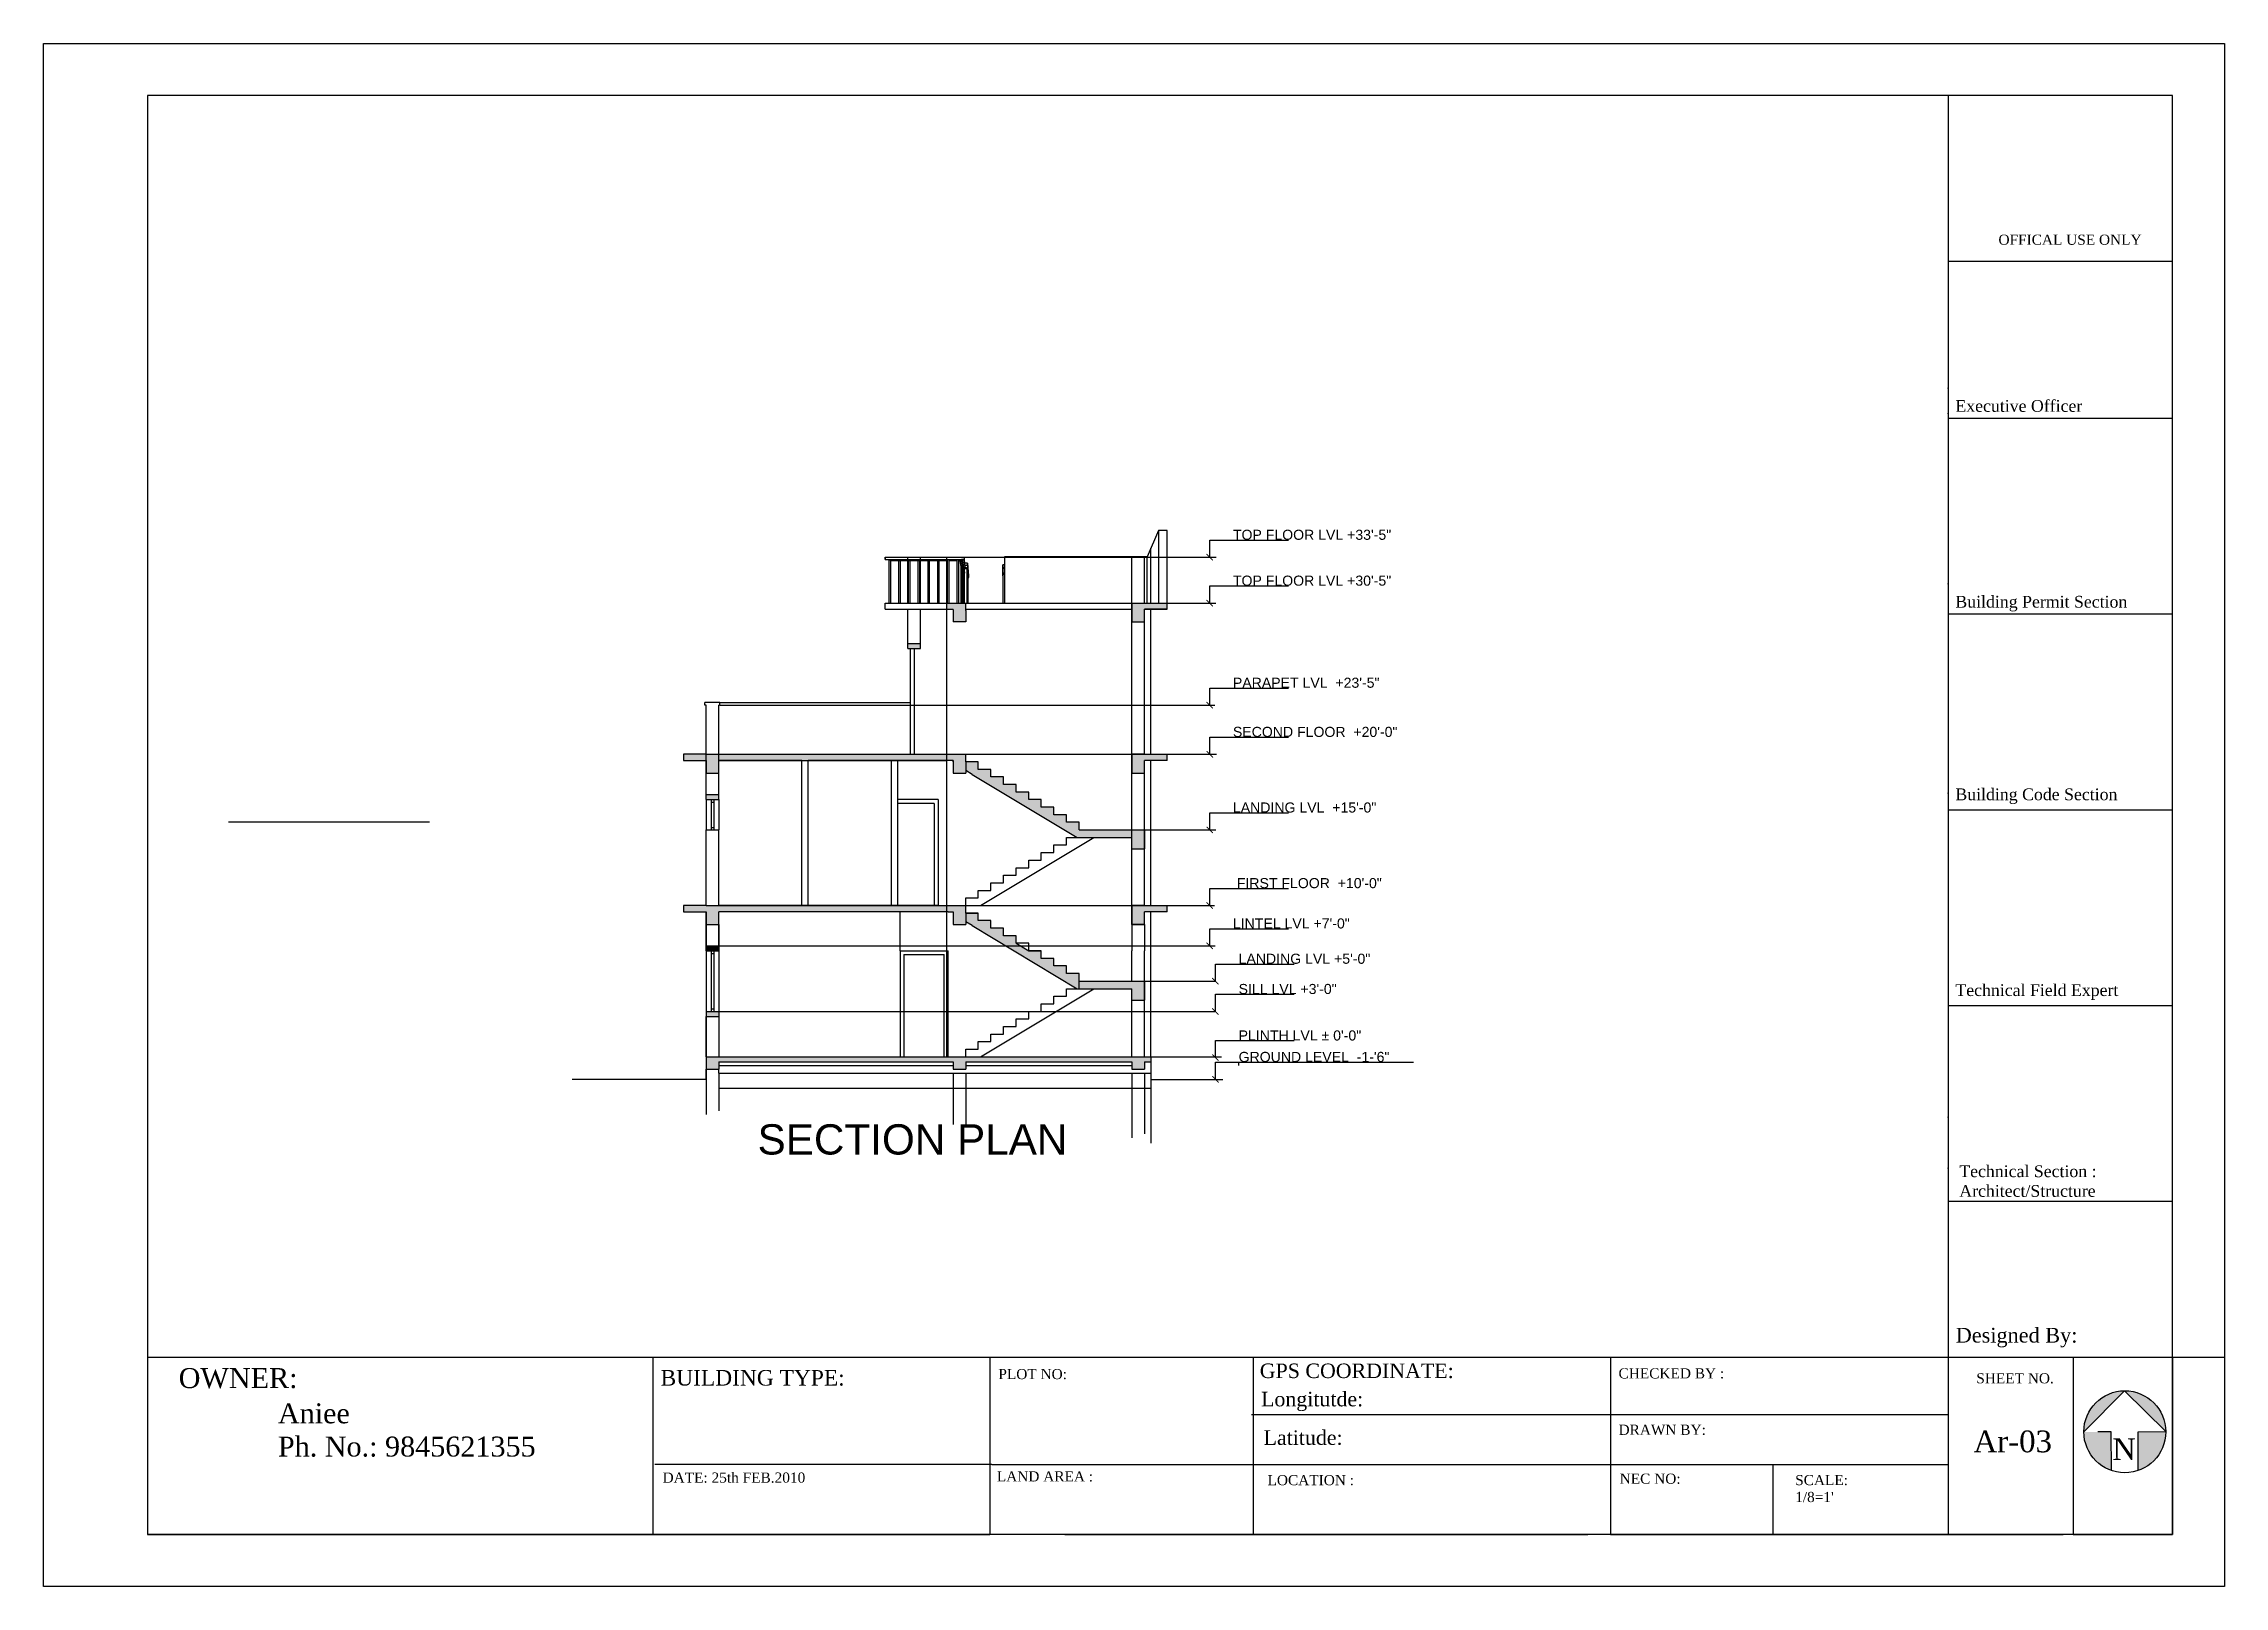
# Paper-space layout '05' of a CAD drawing. Header units: inches. Extents: x 0.1 to 16.5, y 0 to 11.7.
# The model-space entities are those that its viewports show. They can reach past a viewport. Long polylines and large blocks are cut down to what shows.
import ezdxf

# ---------------------------------------------------------------- set-up
doc = ezdxf.new("R2010")
doc.units = ezdxf.units.IN
doc.header["$MEASUREMENT"] = 0
doc.linetypes.add('HIDDEN', pattern=[0.375, 0.25, -0.125])
for name, color, linetype in [('BORDER', 202, 'Continuous'), ('centerline', 92, 'HIDDEN'), ('DIMENSION', 132, 'Continuous'), ('door and window', 145, 'Continuous'), ('elevation', 130, 'Continuous'), ('footings', 90, 'HIDDEN'), ('for section', 12, 'Continuous')]:
    doc.layers.add(name, color=color, linetype=linetype)
for name, color, linetype, lineweight in [('HATCH', 30, 'Continuous', 30), ('section stairs', 210, 'Continuous', 25), ('SHEET', 7, 'Continuous', 5), ('text', 222, 'Continuous', 9), ('wall', 12, 'Continuous', 30)]:
    doc.layers.add(name, color=color, linetype=linetype, lineweight=lineweight)
doc.styles.get("Standard").update_dxf_attribs({"font": 'arial.ttf'})
doc.dimstyles.new('SITEE', dxfattribs={"dimtxt": 4, "dimasz": 4, "dimexe": 0.18, "dimexo": 0.0625, "dimgap": 0.09, "dimtad": 1, "dimdec": 0, "dimzin": 0, "dimdsep": 46, "dimlunit": 4, "dimtxsty": 'Standard', "dimblk": 'ARCHTICK', "dimcen": 0.09, "dimse1": 1, "dimse2": 1, "dimclrd": 256, "dimclre": 256, "dimclrt": 256, "dimadec": 0, "dimazin": 0, "dimtfac": 1, "dimtdec": 0, "dimtofl": 0, "dimtmove": 0, "dimatfit": 3, "dimldrblk": 'ARCHTICK', "dimfxl": 1, "dimtolj": 1, "dimtzin": 0, "dimlwd": -1, "dimlwe": -1, "dimarcsym": 0})

psp = doc.layouts.new('05')

# ---------------------------------------------------------------- texts
at = {"layer": 'BORDER', "insert": (15.68986812651074, 1.11794006069498), "char_height": 0.1621477703559031, "width": 5.762326389022911, "attachment_point": 1, "rotation": 0.21362468152866174}
psp.add_mtext('{\\fTimes New Roman|b0|i0|c0|p18;N}', dxfattribs=at)
at = {"layer": 'text', "attachment_point": 1}
for s, insert, char_height, width in [('{\\fTimes New Roman|b0|i0|c0|p18;OFFICAL USE ONLY}', (14.82874161057556, 10.21008258993632), 0.07669151300617168, 2.295267424970424), ('{\\fTimes New Roman|b0|i0|c0|p18;Executive Officer}', (14.50312201685064, 8.960664516303263), 0.08898708571321173, 2.663256350988265), ('{\\fTimes New Roman|b0|i0|c0|p18;Building Permit Section}', (14.50312201685064, 7.481841554199544), 0.08898708571321173, 2.663256350988265), ('{\\fTimes New Roman|b0|i0|c0|p18;Building Code Section}', (14.50312201685064, 6.027243905243434), 0.08898708571321173, 2.663256350988265), ('{\\fTimes New Roman|b0|i0|c0|p18;Technical Field Expert}', (14.50312201685064, 4.548519021330597), 0.08898708571321173, 2.663256350988265), ('{\\fTimes New Roman|b0|i0|c0|p18;Technical Section : Architect/Structure}', (14.53258838332345, 3.180426336731529), 0.08898708571321173, 1.930986188209929), ('{\\fTimes New Roman|b0|i0|c0|p18;Designed By:}', (14.50586820619531, 1.953370090619338), 0.1112338571415147, 3.329070438735331), ('{\\fBookman Old Style|b0|i0|c0|p18;OWNER:}', (1.079356187349932, 1.649327698888238), 0.1506440434049801, 4.902778867180261), ('{\\fBookman Old Style|b0|i0|c0|p18;\\H0.7778x;GPS COORDINATE:}', (9.24730792391961, 1.683655065696588), 0.1407809752212444, 4.223429256637333), ('{\\fBookman Old Style|b0|i0|c0|p18;CHECKED BY : }', (11.95818911987045, 1.647856526025023), 0.07669151300617168, 2.30074539018515), ('{\\fBookman Old Style|b0|i0|c0|p18;\\H0.7778x;BUILDING TYPE:}', (4.720018632852651, 1.634714048446969), 0.1506440434049801, 4.902778867180261), ('{\\fBookman Old Style|b0|i0|c0|p18;PLOT NO:}', (7.272405472339795, 1.64265838190833), 0.07669151300617168, 2.30074539018515), ('{\\fTimes New Roman|b0|i0|c0|p18;SHEET NO.}', (14.66122406055081, 1.610782969872005), 0.07669151300617168, 2.295267424970424), ('{\\fBookman Old Style|b0|i0|c0|p18;Aniee\\PPh. No.: 9845621355}', (1.829065878444295, 1.383143488837204), 0.1506440434049801, 4.902778867180261), ('{\\fBookman Old Style|b0|i0|c0|p18;\\H0.7778x;Longitutde:}', (9.25711574300771, 1.470138844148651), 0.1407809752212444, 4.223429256637333), ('{\\fBookman Old Style|b0|i0|c0|p18;\\H0.7778x;Latitude:}', (9.276339068420388, 1.179238929995605), 0.1407809752212444, 4.223429256637333), ('{\\fBookman Old Style|b0|i0|c0|p18;DRAWN BY: }', (11.95818911987045, 1.222001021219721), 0.07669151300617168, 2.30074539018515), ('{\\fBookman Old Style|b0|i0|c0|p18;Ar-03}', (14.64020823449209, 1.177867538814797), 0.1643389564417965, 1.725559042638863), ('{\\fBookman Old Style|b0|i0|c0|p18;DATE: 25th FEB.2010}', (4.735318830630087, 0.860680966014117), 0.07669151300617168, 2.30074539018515), ('{\\fBookman Old Style|b0|i0|c0|p18;LAND AREA :}', (7.260636089434075, 0.8697041595751689), 0.07669151300617168, 2.30074539018515), ('{\\fBookman Old Style|b0|i0|c0|p18;LOCATION :}', (9.306154838448212, 0.8415557187923219), 0.07669151300617168, 2.30074539018515), ('{\\fBookman Old Style|b0|i0|c0|p18;NEC NO: }', (11.96682000066798, 0.8524423979801128), 0.07669151300617168, 2.30074539018515), ("\\A1;{\\fBookman Old Style|b0|i0|c0|p18;SCALE: \\P1/8\\H1x;=1'}", (13.2926222368551, 0.8420543799906703), 0.07669151300617168, 2.30074539018515)]:
    psp.add_mtext(s, dxfattribs=dict(at, insert=insert, char_height=char_height, width=width))

msp = doc.modelspace()

# ---------------------------------------------------------------- texts
at = {"layer": 'DEFPOINTS', "ltscale": 30, "insert": (3265.920293736704, 125.0827193757796), "char_height": 24, "attachment_point": 1}
msp.add_mtext_dynamic_manual_height_columns('SECTION PLAN ', width=319.3740795658741, gutter_width=1, heights=[0], dxfattribs=at)
at = {"layer": 'DIMENSION', "ltscale": 30, "char_height": 8, "attachment_point": 1}
for s, insert in [('TOP FLOOR LVL +33\'-5" ', (3643.237533662323, 596.8336498741434)), ('TOP FLOOR LVL +30\'-5" ', (3643.237533662323, 560.4336439190103)), ('PARAPET LVL  +23\'-5" ', (3643.237533662323, 479.4336439190103)), ('SECOND FLOOR  +20\'-0" ', (3643.237533662323, 440.4336439190103)), ('LANDING LVL  +15\'-0" ', (3643.237533662323, 380.4336439190103)), (' FIRST FLOOR  +10\'-0" ', (3643.237533662323, 320.4336439190101)), ('LINTEL LVL +7\'-0" ', (3643.237533662323, 288.4336439190101)), ('LANDING LVL +5\'-0" ', (3647.759786689625, 260.4336439190101)), ('SILL LVL +3\'-0" ', (3647.759786689625, 236.4336439190101)), ('PLINTH LVL %%P 0\'-0" ', (3647.759786689625, 199.5599772029291)), ('GROUND LEVEL  -1-\'6"', (3647.759786689625, 182.5325197050104))]:
    msp.add_mtext_dynamic_manual_height_columns(s, width=136.068703849749, gutter_width=1, heights=[0], dxfattribs=dict(at, insert=insert))

# ---------------------------------------------------------------- blocks, each defined once
blk = doc.blocks.new('_ArchTick')
at = {"color": 0, "linetype": 'ByBlock', "const_width": 0.15}
blk.add_lwpolyline([(-0.5, -0.5), (0.5, 0.5)], dxfattribs=at)

# ---------------------------------------------------------------- hatches: boundary and pattern name
at = {"layer": 'section stairs', "ltscale": 30}
h = msp.add_hatch(color=6, dxfattribs=at)
h.dxf.hatch_style = 1
h.paths.add_polyline_path([(3235.039614279551, 214.6782079228724), (3225.134860090839, 214.6782079228724), (3225.134860090839, 210.6782079228724), (3235.039614279551, 210.6782079228724)])
h.paths.add_polyline_path([(3235.039614279551, 386.6782079228724), (3225.134860090839, 386.6782079228724), (3225.134860090839, 382.6782079228724), (3235.039614279551, 382.6782079228724)])
h.paths.add_polyline_path([(3573.124765191285, 293.6782079228724), (3591.124765191285, 293.6782079228724), (3591.124765191285, 298.6782079228724), (3562.96320859385, 298.6782079228724), (3562.96320859385, 283.6782079228724), (3573.124765191285, 283.6782079228724)])
h.paths.add_polyline_path([(3573.124765191285, 358.6782079228724), (3562.96320859385, 358.6782079228724), (3562.96320859385, 343.6782079228724), (3573.124765191285, 343.6782079228724)])
h.paths.add_polyline_path([(3573.124765191285, 413.6782079228724), (3591.124765191285, 413.6782079228724), (3591.124765191285, 418.6782079228724), (3562.96320859385, 418.6782079228724), (3562.96320859385, 403.6782079228724), (3573.124765191285, 403.6782079228724)])
h.paths.add_polyline_path([(3591.124765191285, 538.6782079228724), (3562.96320859385, 538.6782079228724), (3562.96320859385, 523.6782079228724), (3573.124765191285, 523.6782079228724), (3573.124765191285, 533.6782079228724), (3591.124765191285, 533.6782079228724)])
h.paths.add_polyline_path([(3395.134860090854, 506.6782079228724), (3385.134860090854, 506.6782079228724), (3385.134860090854, 502.6782079228724), (3395.134860090854, 502.6782079228724)])
h.paths.add_polyline_path([(3431.133406844281, 538.6782079228724), (3415.980157664946, 538.6782079228724), (3415.980157664946, 533.6495804849037), (3421.133406844281, 533.6495804849037), (3421.133406844281, 523.6495804849037), (3431.133406844281, 523.6495804849037), (3431.133406844281, 532.6495804849037)])
h = msp.add_hatch(color=6, dxfattribs=at)
h.dxf.hatch_style = 1
h.paths.add_polyline_path([(3235.039614279551, 266.6782079228724), (3225.134860090839, 266.6782079228724), (3225.134860090839, 262.6782079228724), (3235.039614279551, 262.6782079228724)])
at = {"layer": 'wall', "ltscale": 30}
h = msp.add_hatch(color=6, dxfattribs=at)
h.dxf.hatch_style = 1
h.paths.add_polyline_path([(3415.980157664946, 418.6782079228724), (3235.039614279551, 418.6782079228724), (3235.039614279551, 413.6782079228724), (3415.980157664946, 413.6782079228724)])
h.paths.add_polyline_path([(3431.133406844281, 418.6782079228724), (3415.980157664946, 418.6782079228724), (3415.980157664946, 413.6782079228724), (3421.133406844281, 413.6782079228724), (3421.133406844281, 412.6782079228724), (3421.133406844281, 403.6782079228724), (3427.133406844281, 403.6782079228724), (3431.133406844281, 403.6782079228724), (3431.133406844281, 412.6782079228724)])
h.paths.add_polyline_path([(3235.039614279551, 418.6782079228724), (3225.134860090839, 418.6782079228724), (3225.134860090839, 403.6782079228724), (3235.039614279551, 403.6782079228724)])
h.paths.add_polyline_path([(3225.134860090839, 418.6782079228724), (3207.134860090839, 418.6782079228724), (3207.134860090838, 413.6782079228724), (3225.134860090839, 413.6782079228724)])
h = msp.add_hatch(color=6, dxfattribs=at)
h.dxf.hatch_style = 1
h.paths.add_polyline_path([(3578.115808557406, 178.6782079228724), (3573.124765191285, 178.6782079228726), (3225.134860090839, 178.6782079228724), (3225.134860090839, 168.6782079228724), (3235.039614279551, 168.6782079228724), (3235.039614279551, 174.6782079228724), (3421.133406844281, 174.6782079228724), (3421.133406844281, 168.6782079228724), (3431.133406844281, 168.6782079228724), (3431.133406844281, 174.6782079228724), (3562.96320859385, 174.6782079228724), (3562.96320859385, 168.6782079228724), (3573.124765191285, 168.6782079228724), (3573.124765191285, 174.6782079228724), (3578.115808557406, 174.6782079228724)])
h.paths.add_polyline_path([(3573.124765191285, 238.6782079228724), (3562.96320859385, 238.6782079228724), (3521.133406844281, 238.6782079228723), (3521.133406844281, 232.6782079228724), (3562.96320859385, 232.6782079228724), (3562.96320859385, 223.6782079228724), (3573.124765191285, 223.6782079228724)])
h.paths.add_polyline_path([(3501.133406844281, 256.6782079228723), (3491.133406844281, 256.6782079228723), (3491.133406844281, 262.6782079228724), (3481.133406844281, 262.6782079228724), (3474.466740177613, 266.6782079228724), (3462.804836387922, 266.6782079228724), (3519.47150305459, 232.6782079228724), (3521.133406844281, 232.6782079228724), (3521.133406844281, 238.6782079228723), (3521.133406844281, 244.6782079228724), (3511.133406844281, 244.6782079228724), (3511.133406844281, 250.6782079228724), (3501.133406844281, 250.6782079228724)])
h.paths.add_polyline_path([(3461.133406844281, 280.6782079228724), (3451.133406844281, 280.6782079228724), (3451.133406844281, 286.6782079228724), (3441.133406844281, 286.6782079228724), (3441.133406844281, 292.6782079228724), (3431.133406844281, 292.6782079228724), (3431.133406844281, 285.6810656490574), (3436.138169721256, 282.6782079228724), (3462.804836387922, 266.6782079228724), (3474.466740177613, 266.6782079228724), (3471.133406844281, 268.6782079228723), (3471.133406844281, 274.6782079228724), (3461.133406844281, 274.6782079228724)])
h.paths.add_polyline_path([(3415.980157664946, 298.6782079228724), (3225.134860090839, 298.6782079228724), (3207.134860090839, 298.6782079228724), (3207.134860090838, 293.6782079228724), (3225.134860090839, 293.6782079228724), (3225.134860090839, 283.6782079228724), (3235.039614279551, 283.6782079228724), (3235.039614279551, 293.6782079228724), (3415.980157664946, 293.6782079228724)])
h.paths.add_polyline_path([(3431.133406844281, 298.6782079228724), (3415.980157664946, 298.6782079228724), (3415.980157664946, 293.6782079228724), (3417.133406844281, 293.6782079228724), (3421.133406844281, 293.6782079228724), (3421.133406844281, 292.6782079228724), (3421.133406844281, 283.6782079228724), (3427.133406844281, 283.6782079228724), (3431.133406844281, 283.6782079228724), (3431.133406844281, 292.6782079228724)])
h.paths.add_polyline_path([(3481.133406844281, 388.6782079228723), (3471.133406844281, 388.6782079228723), (3471.133406844281, 394.6782079228724), (3461.133406844281, 394.6782079228724), (3461.133406844281, 400.6782079228724), (3451.133406844281, 400.6782079228724), (3451.133406844281, 406.6782079228724), (3441.133406844281, 406.6782079228724), (3441.133406844281, 412.6782079228724), (3431.133406844281, 412.6782079228724), (3431.133406844281, 405.6810656490574), (3436.138169721256, 402.6782079228724), (3519.47150305459, 352.6782079228724), (3562.96320859385, 352.6782079228724), (3562.96320859385, 358.6782079228724), (3521.133406844281, 358.6782079228723), (3521.133406844281, 364.6782079228724), (3511.133406844281, 364.6782079228724), (3511.133406844281, 370.6782079228724), (3501.133406844281, 370.6782079228724), (3501.133406844281, 376.6782079228723), (3491.133406844281, 376.6782079228723), (3491.133406844281, 382.6782079228724), (3481.133406844281, 382.6782079228724)])

# ---------------------------------------------------------------- linework, layer by layer
at = {"layer": 'centerline', "ltscale": 30}
for p, q in [((3430.008472715968, 575.0782138780055), (3629.884993261105, 575.0782138780055)), ((3591.124765191285, 538.6782079228724), (3629.721250811126, 538.6782079228724)), ((3387.134860090854, 457.6782079228724), (3628.881269343059, 457.6782079228724)), ((3591.124765191285, 418.6782079228724), (3630.194618123787, 418.6782079228724)), ((3573.124765191285, 358.6782079228724), (3629.641771101102, 358.6782079228724)), ((3591.124765191285, 298.6782079228724), (3628.642219613415, 298.6782079228724)), ((3235.039614279551, 266.6782079228724), (3629.175527450025, 266.6782079228724)), ((3573.124765191285, 238.6782079228724), (3629.460880980005, 238.6782079228724)), ((3235.039614279551, 214.6782079228724), (3628.792223573182, 214.6782079228724)), ((3578.115808557406, 178.6782079228724), (3634.177609968712, 178.6782079228724))]:
    msp.add_line(p, q, dxfattribs=at)
at = {"layer": 'DIMENSION', "ltscale": 30}
for p, q in [((3647.759786689625, 174.2542113830459), (3647.759786689625, 171.5875447163792)), ((3647.759786689625, 174.2542113830459), (3786.495157206042, 174.2542113830459)), ((3235.039614279551, 171.6782079228724), (3421.133406844281, 171.6782079228724)), ((3235.134860090838, 165.6782079228724), (3578.115808557406, 165.6782079228724)), ((3431.133406844281, 171.6782079228724), (3562.96320859385, 171.6782079228724)), ((3235.134860090838, 153.6782079228724), (3578.115808557406, 153.6782079228724))]:
    msp.add_line(p, q, dxfattribs=at)
at = {"layer": 'door and window', "ltscale": 30}
for p, q in [((3387.134860090854, 502.6782079228724), (3387.134860090854, 418.6782079228724)), ((3390.134860090854, 502.6782079228724), (3390.134860090854, 418.6782079228724)), ((3225.134860090839, 382.6782079228724), (3225.134860090839, 358.6782079228724)), ((3229.087237185195, 382.6782079228724), (3229.087237185194, 358.6782079228724)), ((3231.087237185195, 382.6782079228724), (3231.087237185194, 358.6782079228724)), ((3235.039614279551, 382.6782079228724), (3235.039614279551, 358.6782079228724)), ((3229.087237185194, 380.6782079228724), (3231.087237185195, 380.6782079228724)), ((3229.087237185194, 360.6782079228724), (3231.087237185194, 360.6782079228724)), ((3225.134860090839, 262.6782079228724), (3235.039614279551, 262.6782079228724)), ((3229.087237185195, 262.6782079228724), (3229.087237185195, 214.6782079228724)), ((3229.087237185195, 260.6782079228724), (3231.087237185195, 260.6782079228724)), ((3231.087237185195, 262.6782079228724), (3231.087237185195, 214.6782079228724)), ((3379.13340684428, 262.6782079228724), (3417.133406844281, 262.6782079228724)), ((3382.13340684428, 259.6782079228724), (3414.133406844281, 259.6782079228724)), ((3382.13340684428, 259.6782079228724), (3382.13340684428, 178.6782079228724)), ((3414.133406844281, 178.6782079228726), (3414.133406844281, 259.6782079228724)), ((3417.133406844281, 259.6782079228724), (3417.133406844281, 262.6782079228724)), ((3417.133406844281, 178.6782079228726), (3417.133406844281, 259.6782079228724)), ((3229.087237185195, 216.6782079228724), (3231.087237185195, 216.6782079228724))]:
    msp.add_line(p, q, dxfattribs=at)
at = {"layer": 'elevation', "ltscale": 30}
for p, q in [((3442.795310633971, 298.6782079228724), (3532.795310633971, 352.6782079228723)), ((3442.795310633971, 178.6782079228724), (3532.795310633971, 232.6782079228723))]:
    msp.add_line(p, q, dxfattribs=at)
for points in [[(3431.133406844281, 298.6782079228726), (3431.133406844281, 304.6782079228724), (3441.133406844281, 304.6782079228724), (3441.133406844281, 310.6782079228724), (3451.133406844281, 310.6782079228724), (3451.133406844281, 316.6782079228723), (3461.133406844281, 316.6782079228724), (3461.133406844281, 322.6782079228724), (3471.133406844281, 322.6782079228724), (3471.133406844281, 328.6782079228724), (3481.133406844281, 328.6782079228724), (3481.133406844281, 334.6782079228724), (3491.133406844281, 334.6782079228725), (3491.133406844281, 340.6782079228724), (3501.133406844281, 340.6782079228724), (3501.133406844281, 346.6782079228724), (3511.133406844281, 346.6782079228724), (3511.133406844281, 352.6782079228724)], [(3431.133406844281, 178.6782079228726), (3431.133406844281, 184.6782079228724), (3441.133406844281, 184.6782079228724), (3441.133406844281, 190.6782079228724), (3451.133406844281, 190.6782079228724), (3451.133406844281, 196.6782079228723), (3461.133406844281, 196.6782079228724), (3461.133406844281, 202.6782079228724), (3471.133406844281, 202.6782079228724), (3471.133406844281, 208.6782079228724), (3481.133406844281, 208.6782079228724), (3481.133406844281, 214.6782079228724), (3491.133406844281, 214.6782079228725), (3491.133406844281, 220.6782079228724), (3501.133406844281, 220.6782079228724), (3501.133406844281, 226.6782079228724), (3511.133406844281, 226.6782079228724), (3511.133406844281, 232.6782079228724)], [(3511.133406844281, 232.6782079228724), (3521.133406844281, 232.6782079228724), (3521.133406844281, 238.6782079228723), (3562.96320859385, 238.6782079228724)]]:
    msp.add_lwpolyline(points, dxfattribs=at)
at = {"layer": 'footings', "ltscale": 30}
for p, q in [((3225.134860090839, 168.6782079228724), (3225.134860090839, 132.955109932609)), ((3235.039614279551, 165.6782079228724), (3235.039614279551, 135.7079129559679)), ((3421.133406844281, 165.6782079228724), (3421.133406844281, 124.9337102223399)), ((3431.133406844281, 165.6782079228724), (3431.133406844281, 123.7200610178115)), ((3562.96320859385, 165.6782079228724), (3562.96320859385, 114.1930449641295)), ((3573.124765191285, 165.6782079228724), (3573.124765191285, 117.5742398954899))]:
    msp.add_line(p, q, dxfattribs=at)
at = {"layer": 'for section', "ltscale": 30}
for p, q in [((3236.039614279551, 459.6782079228724), (3387.134860090855, 459.6782079228724)), ((3236.039614279551, 457.6782079228724), (3387.134860090855, 457.6782079228724)), ((3235.039614279551, 418.6782079228724), (3591.124765191285, 418.6782079228724)), ((2845.978160467646, 365.0341000016087), (3005.490611856818, 365.0341000016087))]:
    msp.add_line(p, q, dxfattribs=at)
at = {"layer": 'HATCH', "ltscale": 30}
for p, q in [((3225.134860090839, 160.6782079228724), (3118.668292720504, 160.6782079228724)), ((3225.134860090839, 160.6782079228724), (3225.134860090839, 168.6782079228724)), ((3578.115808557406, 165.6782079228724), (3578.115808557406, 160.6782079228724)), ((3578.115808557406, 160.6782079228724), (3635.34904523391, 160.6782079228724))]:
    msp.add_line(p, q, dxfattribs=at)
at = {"layer": 'section stairs', "ltscale": 30}
for p, q in [((3367.134860090854, 533.6782079228725), (3367.134860090854, 538.6782079228724)), ((3431.133406844281, 532.6495804849037), (3431.133406844281, 538.6782079228724)), ((3562.96320859385, 538.6782079228724), (3562.96320859385, 523.6782079228724)), ((3591.124765191285, 533.6782079228724), (3591.124765191285, 538.6782079228724)), ((3385.134860090854, 502.6782079228724), (3385.134860090854, 533.6782079228724)), ((3395.134860090854, 502.6782079228725), (3395.134860090854, 533.6782079228724)), ((3421.133406844281, 533.6495804849037), (3395.134860090854, 533.6495804849037)), ((3421.133406844281, 533.6495804849037), (3421.133406844281, 523.6495804849037)), ((3431.133406844281, 523.6495804849037), (3421.133406844281, 523.6495804849037)), ((3431.133406844281, 532.6495804849037), (3431.133406844281, 523.6495804849037)), ((3562.96320859385, 523.6782079228724), (3573.124765191285, 523.6782079228724)), ((3573.124765191285, 523.6782079228724), (3573.124765191285, 533.6782079228724)), ((3591.124765191285, 533.6782079228724), (3573.124765191285, 533.6782079228724)), ((3224.134860090839, 457.6782079228724), (3224.134860090839, 459.6782079228724)), ((3225.134860090839, 459.6782079228724), (3224.134860090839, 459.6782079228724)), ((3225.134860090839, 457.6782079228724), (3224.134860090839, 457.6782079228724)), ((3235.039614279551, 459.6782079228724), (3225.134860090839, 459.6782079228724)), ((3225.134860090839, 382.6782079228724), (3225.134860090839, 457.6782079228724)), ((3236.039614279551, 459.6782079228724), (3234.79394976564, 459.6782079228724)), ((3235.039614279551, 382.6782079228724), (3235.039614279551, 457.6782079228724)), ((3236.039614279551, 457.6782079228724), (3235.039614279551, 457.6782079228724)), ((3236.039614279551, 457.6782079228724), (3236.039614279551, 459.6782079228724)), ((3225.134860090839, 418.6782079228724), (3207.134860090839, 418.6782079228724)), ((3207.134860090839, 418.6782079228724), (3207.134860090838, 413.6782079228724)), ((3225.134860090839, 418.6782079228724), (3235.039614279551, 418.6782079228724)), ((3562.96320859385, 418.6782079228724), (3562.96320859385, 403.6782079228724)), ((3573.124765191285, 418.6782079228724), (3562.96320859385, 418.6782079228724)), ((3591.124765191285, 413.6782079228724), (3591.124765191285, 418.6782079228724)), ((3207.134860090838, 413.6782079228724), (3225.134860090839, 413.6782079228724)), ((3225.134860090839, 413.6782079228724), (3225.134860090839, 403.6782079228724)), ((3225.134860090839, 403.6782079228724), (3235.039614279551, 403.6782079228724)), ((3235.039614279551, 403.6782079228724), (3235.039614279551, 413.6782079228724)), ((3301.134860090823, 413.6782079228724), (3235.039614279551, 413.6782079228724)), ((3301.134860090823, 298.6782079228724), (3301.134860090823, 413.6782079228724)), ((3421.133406844281, 413.6782079228724), (3306.134860090823, 413.6782079228724)), ((3306.134860090823, 298.6782079228724), (3306.134860090823, 413.6782079228724)), ((3372.134860090823, 298.6782079228724), (3372.134860090823, 413.6782079228724)), ((3377.134860090823, 298.6782079228724), (3377.134860090823, 413.6782079228724)), ((3421.133406844281, 413.6782079228724), (3421.133406844281, 403.6782079228724)), ((3427.133406844281, 403.6782079228724), (3431.133406844281, 403.6782079228724)), ((3431.133406844281, 412.6782079228724), (3431.133406844281, 403.6782079228724)), ((3436.138169721256, 402.6782079228724), (3431.133406844281, 405.6810656490574)), ((3436.138169721256, 402.6782079228724), (3519.47150305459, 352.6782079228724)), ((3562.96320859385, 403.6782079228724), (3573.124765191285, 403.6782079228724)), ((3573.124765191285, 403.6782079228724), (3573.124765191285, 413.6782079228724)), ((3591.124765191285, 413.6782079228724), (3573.124765191285, 413.6782079228724)), ((3225.134860090839, 386.6782079228724), (3235.039614279551, 386.6782079228724)), ((3225.134860090839, 382.6782079228724), (3235.039614279551, 382.6782079228724)), ((3409.134860090823, 382.6782079228724), (3377.134860090823, 382.6782079228724)), ((3409.134860090823, 382.6782079228724), (3409.134860090823, 298.6782079228724)), ((3409.134860090823, 382.6782079228724), (3409.134860090823, 298.6782079228724)), ((3406.134860090823, 379.6782079228724), (3377.134860090823, 379.6782079228724)), ((3406.134860090824, 379.6782079228724), (3406.134860090823, 298.6782079228724)), ((3225.134860090839, 298.6782079228724), (3225.134860090839, 358.6782079228724)), ((3225.134860090839, 358.6782079228724), (3235.039614279551, 358.6782079228724)), ((3235.039614279551, 298.6782079228724), (3235.039614279551, 358.6782079228724)), ((3519.47150305459, 352.6782079228724), (3562.96320859385, 352.6782079228724)), ((3521.133406844281, 358.6782079228723), (3562.96320859385, 358.6782079228724)), ((3562.96320859385, 358.6782079228724), (3573.124765191285, 358.6782079228724)), ((3562.96320859385, 343.6782079228724), (3562.96320859385, 352.6782079228724)), ((3573.124765191285, 358.6782079228724), (3573.124765191285, 343.6782079228724)), ((3562.96320859385, 343.6782079228724), (3573.124765191285, 343.6782079228724)), ((3225.134860090839, 298.6782079228724), (3207.134860090839, 298.6782079228724)), ((3207.134860090839, 298.6782079228724), (3207.134860090838, 293.6782079228724)), ((3225.134860090839, 298.6782079228724), (3235.039614279551, 298.6782079228724)), ((3409.471503054588, 298.6782079228724), (3235.039614279551, 298.6782079228724)), ((3562.96320859385, 298.6782079228724), (3562.96320859385, 283.6782079228724)), ((3573.124765191285, 298.6782079228724), (3562.96320859385, 298.6782079228724)), ((3591.124765191285, 293.6782079228724), (3591.124765191285, 298.6782079228724)), ((3207.134860090838, 293.6782079228724), (3225.134860090839, 293.6782079228724)), ((3225.134860090839, 293.6782079228724), (3225.134860090839, 283.6782079228724)), ((3225.134860090839, 283.6782079228724), (3235.039614279551, 283.6782079228724)), ((3417.133406844281, 293.6782079228724), (3235.039614279551, 293.6782079228724)), ((3235.039614279551, 283.6782079228724), (3235.039614279551, 293.6782079228724)), ((3379.13340684428, 262.6782079228724), (3379.13340684428, 293.6782079228724)), ((3417.133406844281, 293.6782079228724), (3421.133406844281, 293.6782079228724)), ((3421.133406844281, 293.6782079228724), (3421.133406844281, 292.6782079228724)), ((3421.133406844281, 292.6782079228724), (3421.133406844281, 283.6782079228724)), ((3421.133406844281, 283.6782079228724), (3427.133406844281, 283.6782079228724)), ((3427.133406844281, 283.6782079228724), (3431.133406844281, 283.6782079228724)), ((3431.133406844281, 292.6782079228724), (3441.133406844281, 292.6782079228724)), ((3431.133406844281, 292.6782079228724), (3431.133406844281, 283.6782079228724)), ((3436.138169721256, 282.6782079228724), (3431.133406844281, 285.6810656490574)), ((3436.138169721256, 282.6782079228724), (3519.47150305459, 232.6782079228724)), ((3573.124765191285, 283.6782079228724), (3562.96320859385, 283.6782079228724)), ((3562.96320859385, 283.6782079228724), (3573.124765191285, 283.6782079228724)), ((3573.124765191285, 283.6782079228724), (3573.124765191285, 293.6782079228724)), ((3591.124765191285, 293.6782079228724), (3573.124765191285, 293.6782079228724)), ((3225.134860090839, 266.6782079228724), (3235.039614279551, 266.6782079228724)), ((3225.134860090839, 266.6782079228724), (3225.134860090839, 262.6782079228724)), ((3225.134860090839, 262.6782079228724), (3225.134860090839, 214.6782079228724)), ((3225.134860090839, 262.6782079228724), (3235.039614279551, 262.6782079228724)), ((3235.039614279551, 266.6782079228724), (3235.039614279551, 262.6782079228724)), ((3235.039614279551, 262.6782079228724), (3235.039614279551, 214.6782079228724)), ((3379.13340684428, 262.6782079228724), (3379.13340684428, 178.6782079228724)), ((3471.133406844281, 268.6782079228723), (3481.133406844281, 262.6782079228724)), ((3519.47150305459, 232.6782079228724), (3562.96320859385, 232.6782079228724)), ((3521.133406844281, 238.6782079228723), (3562.96320859385, 238.6782079228724)), ((3532.795310633971, 232.6782079228723), (3562.96320859385, 232.6782079228724)), ((3562.96320859385, 238.6782079228724), (3573.124765191285, 238.6782079228724)), ((3562.96320859385, 223.6782079228724), (3562.96320859385, 232.6782079228724)), ((3573.124765191285, 238.6782079228724), (3573.124765191285, 223.6782079228724)), ((3225.134860090839, 214.6782079228724), (3235.039614279551, 214.6782079228724)), ((3225.134860090839, 214.6782079228724), (3225.134860090839, 210.6782079228724)), ((3225.134860090839, 210.6782079228724), (3235.039614279551, 210.6782079228724)), ((3235.039614279551, 214.6782079228724), (3235.039614279551, 210.6782079228724)), ((3562.96320859385, 223.6782079228724), (3573.124765191285, 223.6782079228724)), ((3225.134860090839, 178.6782079228724), (3573.124765191285, 178.6782079228724)), ((3225.134860090839, 178.6782079228724), (3225.134860090839, 168.6782079228724)), ((3235.039614279551, 174.6782079228724), (3235.039614279551, 168.6782079228724)), ((3235.039614279551, 174.6782079228724), (3421.133406844281, 174.6782079228724)), ((3421.133406844281, 174.6782079228724), (3421.133406844281, 168.6782079228724)), ((3431.133406844281, 174.6782079228724), (3431.133406844281, 168.6782079228724)), ((3431.133406844281, 174.6782079228724), (3562.96320859385, 174.6782079228724)), ((3562.96320859385, 174.6782079228724), (3562.96320859385, 168.6782079228724)), ((3573.124765191285, 178.6782079228726), (3578.115808557406, 178.6782079228724)), ((3573.124765191285, 174.6782079228724), (3573.124765191285, 168.6782079228724)), ((3573.124765191285, 174.6782079228724), (3578.115808557406, 174.6782079228724)), ((3578.115808557406, 174.6782079228724), (3578.115808557406, 110.0455071692013)), ((3225.134860090839, 168.6782079228724), (3235.039614279551, 168.6782079228724)), ((3235.039614279551, 165.6782079228724), (3235.039614279551, 168.6782079228724)), ((3235.134860090838, 165.6782079228724), (3235.039614279551, 165.6782079228724)), ((3421.133406844281, 168.6782079228724), (3431.133406844281, 168.6782079228724)), ((3562.96320859385, 168.6782079228724), (3573.124765191285, 168.6782079228724))]:
    msp.add_line(p, q, dxfattribs=at)
for points in [[(3521.133406844281, 358.6782079228724), (3521.133406844281, 364.6782079228724), (3511.133406844281, 364.6782079228724), (3511.133406844281, 370.6782079228724), (3501.133406844281, 370.6782079228724), (3501.133406844281, 376.6782079228723), (3491.133406844281, 376.6782079228723), (3491.133406844281, 382.6782079228724), (3481.133406844281, 382.6782079228724), (3481.133406844281, 388.6782079228723), (3471.133406844281, 388.6782079228723), (3471.133406844281, 394.6782079228724), (3461.133406844281, 394.6782079228724), (3461.133406844281, 400.6782079228724), (3451.133406844281, 400.6782079228724), (3451.133406844281, 406.6782079228724), (3441.133406844281, 406.6782079228724), (3441.133406844281, 412.6782079228724), (3431.133406844281, 412.6782079228724), (3431.133406844281, 418.6782079228724)], [(3521.133406844281, 238.6782079228724), (3521.133406844281, 244.6782079228724), (3511.133406844281, 244.6782079228724), (3511.133406844281, 250.6782079228724), (3501.133406844281, 250.6782079228724), (3501.133406844281, 256.6782079228723), (3491.133406844281, 256.6782079228723), (3491.133406844281, 262.6782079228724), (3481.133406844281, 262.6782079228724), (3481.133406844281, 268.6782079228723), (3471.133406844281, 268.6782079228723), (3471.133406844281, 274.6782079228724), (3461.133406844281, 274.6782079228724), (3461.133406844281, 280.6782079228724), (3451.133406844281, 280.6782079228724), (3451.133406844281, 286.6782079228724), (3441.133406844281, 286.6782079228724), (3441.133406844281, 292.6782079228724), (3431.133406844281, 292.6782079228724), (3431.133406844281, 298.6782079228724)]]:
    msp.add_lwpolyline(points, dxfattribs=at)
at = {"layer": 'wall', "ltscale": 30}
for p, q in [((3584.184644454855, 596.3289195833732), (3575.192635653013, 575.3967538583936)), ((3591.124765191285, 596.3289195833732), (3584.184644454855, 596.3289195833732)), ((3584.184644454855, 596.3289195833732), (3584.184644454855, 538.6782079228724)), ((3591.124765191285, 538.6782079228724), (3591.124765191285, 596.3289195833732)), ((3367.134860090854, 575.0782138780055), (3430.008472715968, 575.0782138780055)), ((3367.134860090854, 573.1498830292728), (3367.134860090854, 575.0782138780054)), ((3367.134860090854, 575.0782138780055), (3367.134860090854, 573.1498830292727)), ((3367.134860090854, 573.1498830292727), (3427.962197861414, 573.1498830292726)), ((3370.40810535291, 572.7563713156837), (3370.397985021067, 572.7209723808317)), ((3370.397985021067, 572.7209723808317), (3370.431595624694, 572.6855828149063)), ((3370.397985021067, 538.6782079228724), (3370.397985021067, 572.7209723808317)), ((3370.397985021068, 572.3292535663971), (3370.553908733271, 572.3292535663971)), ((3370.461283642047, 572.7893663078657), (3370.40810535291, 572.7563713156837)), ((3370.431595624694, 572.6855828149063), (3370.506630580537, 572.6526134191105)), ((3370.553908733271, 572.817706247454), (3370.461283642047, 572.7893663078657)), ((3370.506630580537, 572.6526134191105), (3370.553908733271, 572.6405937397449)), ((3370.679673938752, 572.8394563199954), (3370.553908733271, 572.817706247454)), ((3370.830005333822, 572.8531307976662), (3370.679673938752, 572.8394563199954)), ((3370.994646919873, 572.8577952270465), (3370.830005333822, 572.8531307976662)), ((3370.830005333822, 572.5964213756346), (3370.917223956566, 572.588944456345)), ((3370.830005333822, 572.3292535663971), (3370.994646919873, 572.3292535663971)), ((3370.917223956566, 572.588944456345), (3370.994646919873, 572.586793385641)), ((3371.162362546374, 572.8531307976662), (3370.994646919873, 572.8577952270465)), ((3371.321705954289, 572.8394563199954), (3371.162362546374, 572.8531307976662)), ((3371.461805303851, 572.817706247454), (3371.321705954289, 572.8394563199954)), ((3371.321705954289, 572.5955274921747), (3371.399472713821, 572.6025933376204)), ((3371.321705954289, 572.3292535663971), (3371.461805303851, 572.3292535663971)), ((3371.399472713821, 572.6025933376204), (3371.461805303851, 572.6133587011033)), ((3371.573107517944, 572.7893663078657), (3371.461805303851, 572.817706247454)), ((3371.648030790733, 572.7563713156837), (3371.573107517944, 572.7893663078657)), ((3371.573107517944, 572.6389378969503), (3371.617886054069, 572.6526134191105)), ((3371.573107517944, 572.3292535663971), (3378.164225410531, 572.3292535663971)), ((3371.617886054069, 572.6526134191105), (3371.671192895275, 572.6855828149063)), ((3371.681480397983, 572.7209723808317), (3371.648030790733, 572.7563713156837)), ((3371.671192895275, 572.6855828149063), (3371.681480397983, 572.7209723808317)), ((3371.681480397983, 538.6782079228724), (3371.681480397983, 572.7209723808317)), ((3378.110096980489, 572.7563713156837), (3378.098957282563, 572.7209723808317)), ((3378.098957282563, 572.7209723808317), (3378.1315487899, 572.6855828149063)), ((3378.098957282563, 538.6782079228724), (3378.098957282563, 572.7209723808317)), ((3378.164225410531, 572.7893663078657), (3378.110096980489, 572.7563713156837)), ((3378.1315487899, 572.6855828149063), (3378.164225410531, 572.6710411342494)), ((3378.25766659335, 572.817706247454), (3378.164225410531, 572.7893663078657)), ((3378.384058125198, 572.8394563199954), (3378.25766659335, 572.817706247454)), ((3378.25766659335, 572.6392875304175), (3378.316153915648, 572.6243084448397)), ((3378.25766659335, 572.3292535663971), (3378.384058125198, 572.3292535663971)), ((3378.316153915648, 572.6243084448397), (3378.384058125198, 572.6137320382361)), ((3378.534783297617, 572.8531307976662), (3378.384058125198, 572.8394563199954)), ((3378.699559202995, 572.8577952270465), (3378.534783297617, 572.8531307976662)), ((3378.86714051017, 572.8531307976662), (3378.699559202995, 572.8577952270465)), ((3378.699559202995, 572.58657639314), (3378.781808679553, 572.5842893958961)), ((3378.699559202995, 572.3292535663971), (3378.86714051017, 572.3292535663971)), ((3378.781808679553, 572.5842893958961), (3378.86714051017, 572.5867024548545)), ((3379.026090140736, 572.8394563199954), (3378.86714051017, 572.8531307976662)), ((3379.16556316393, 572.817706247454), (3379.026090140736, 572.8394563199954)), ((3379.276049286427, 572.7893663078657), (3379.16556316393, 572.817706247454)), ((3379.16556316393, 572.6143699740053), (3379.223394151669, 572.6243084448397)), ((3379.16556316393, 572.3292535663971), (3379.276049286427, 572.3292535663971)), ((3379.223394151669, 572.6243084448397), (3379.276049286427, 572.6402493149736)), ((3379.350022418313, 572.7563713156837), (3379.276049286427, 572.7893663078657)), ((3379.382452659479, 572.7209723808317), (3379.350022418313, 572.7563713156837)), ((3379.350022418313, 572.6727468046186), (3379.371146060481, 572.6855828149063)), ((3379.350022418313, 572.3292535663971), (3385.812088608069, 572.3292535663971)), ((3379.371146060481, 572.6855828149063), (3379.382452659479, 572.7209723808317)), ((3379.382452659479, 538.6782079228724), (3379.382452659479, 572.7209723808317)), ((3385.134860090854, 538.6782079228724), (3385.134860090854, 575.0782138780055)), ((3385.812088608069, 572.7563713156837), (3385.79992954406, 572.7209723808317)), ((3385.79992954406, 572.7209723808317), (3385.812088608069, 572.7073432665794)), ((3385.79992954406, 538.6782079228724), (3385.79992954406, 572.7209723808317)), ((3385.867167179014, 572.7893663078657), (3385.812088608069, 572.7563713156837)), ((3385.961424453429, 572.817706247454), (3385.867167179014, 572.7893663078657)), ((3385.867167179014, 572.6695051171878), (3385.904638103314, 572.6526134191105)), ((3385.867167179014, 572.3292535663971), (3385.961424453429, 572.3292535663971)), ((3385.904638103314, 572.6526134191105), (3385.961424453429, 572.6379619112872)), ((3386.088442311644, 572.8394563199954), (3385.961424453429, 572.817706247454)), ((3386.239561261412, 572.8531307976662), (3386.088442311644, 572.8394563199954)), ((3386.088442311644, 572.6127150592414), (3386.153135815093, 572.6025933376204)), ((3386.088442311644, 572.3292535663971), (3386.239561261412, 572.3292535663971)), ((3386.153135815093, 572.6025933376204), (3386.239561261412, 572.5951476532514)), ((3386.404471486118, 572.8577952270465), (3386.239561261412, 572.8531307976662)), ((3386.571918473965, 572.8531307976662), (3386.404471486118, 572.8577952270465)), ((3386.730474327182, 572.8394563199954), (3386.571918473965, 572.8531307976662)), ((3386.571918473965, 572.5869192371281), (3386.643593635648, 572.588944456345)), ((3386.571918473965, 572.3292535663971), (3386.730474327182, 572.3292535663971)), ((3386.643593635648, 572.588944456345), (3386.730474327182, 572.5967972957884)), ((3386.869321024009, 572.817706247454), (3386.730474327182, 572.8394563199954)), ((3386.978991054911, 572.7893663078657), (3386.869321024009, 572.817706247454)), ((3387.052014045893, 572.7563713156837), (3386.978991054911, 572.7893663078657)), ((3386.978991054911, 572.6415380650232), (3387.015893576847, 572.6526134191105)), ((3386.978991054911, 572.3292535663971), (3393.665182313508, 572.3292535663971)), ((3387.015893576847, 572.6526134191105), (3387.071099225686, 572.6855828149063)), ((3387.083424920976, 572.7209723808317), (3387.052014045893, 572.7563713156837)), ((3387.071099225686, 572.6855828149063), (3387.083424920976, 572.7209723808317)), ((3387.083424920976, 538.6782079228724), (3387.083424920976, 572.7209723808317)), ((3393.514080235649, 572.7563713156837), (3393.500901805556, 572.7209723808317)), ((3393.500901805556, 572.7209723808317), (3393.531455120311, 572.6855828149063)), ((3393.500901805556, 538.6782079228724), (3393.500901805556, 572.7209723808317)), ((3393.570108947497, 572.7893663078657), (3393.514080235649, 572.7563713156837)), ((3393.531455120311, 572.6855828149063), (3393.603641864703, 572.6526134191105)), ((3393.665182313508, 572.817706247454), (3393.570108947497, 572.7893663078657)), ((3393.603641864703, 572.6526134191105), (3393.665182313508, 572.6366164464814)), ((3393.79282649809, 572.8394563199954), (3393.665182313508, 572.817706247454)), ((3393.944339225208, 572.8531307976662), (3393.79282649809, 572.8394563199954)), ((3394.109383769241, 572.8577952270465), (3393.944339225208, 572.8531307976662)), ((3393.944339225208, 572.5945060403733), (3394.008734907334, 572.588944456345)), ((3393.944339225208, 572.3292535663971), (3394.109383769241, 572.3292535663971)), ((3394.008734907334, 572.588944456345), (3394.109383769241, 572.5861413639841)), ((3394.276696437761, 572.8531307976662), (3394.109383769241, 572.8577952270465)), ((3394.434858513627, 572.8394563199954), (3394.276696437761, 572.8531307976662)), ((3394.573078884087, 572.817706247454), (3394.434858513627, 572.8394563199954)), ((3394.434858513627, 572.5974272528681), (3394.492162785377, 572.6025933376204)), ((3394.434858513627, 572.3292535663971), (3394.573078884087, 572.3292535663971)), ((3394.492162785377, 572.6025933376204), (3394.573078884087, 572.6163627866382)), ((3394.681932823394, 572.7893663078657), (3394.573078884087, 572.817706247454)), ((3394.754005673472, 572.7563713156837), (3394.681932823394, 572.7893663078657)), ((3394.681932823394, 572.6428047297898), (3394.714897338235, 572.6526134191105)), ((3394.681932823394, 572.3292535663971), (3401.273050715981, 572.3292535663971)), ((3394.714897338235, 572.6526134191105), (3394.771052390892, 572.6855828149063)), ((3394.784397182472, 572.7209723808317), (3394.754005673472, 572.7563713156837)), ((3394.771052390892, 572.6855828149063), (3394.784397182472, 572.7209723808317)), ((3394.784397182472, 538.6782079228724), (3394.784397182472, 572.7209723808317)), ((3395.134860090854, 538.6782079228724), (3395.134860090854, 575.0782138780055)), ((3401.216071863229, 572.7563713156837), (3401.201874067052, 572.7209723808317)), ((3401.201874067052, 572.7209723808317), (3401.231408285516, 572.6855828149063)), ((3401.201874067052, 538.6782079228724), (3401.201874067052, 572.7209723808317)), ((3401.273050715981, 572.7893663078657), (3401.216071863229, 572.7563713156837)), ((3401.231408285516, 572.6855828149063), (3401.273050715981, 572.6663102569921)), ((3401.368940173586, 572.817706247454), (3401.273050715981, 572.7893663078657)), ((3401.497210684536, 572.8394563199954), (3401.368940173586, 572.817706247454)), ((3401.368940173586, 572.6352506869782), (3401.410719945665, 572.6243084448397)), ((3401.368940173586, 572.3292535663971), (3401.497210684536, 572.3292535663971)), ((3401.410719945665, 572.6243084448397), (3401.497210684536, 572.6106533598748)), ((3401.649117189003, 572.8531307976662), (3401.497210684536, 572.8394563199954)), ((3401.814296052363, 572.8577952270465), (3401.649117189003, 572.8531307976662)), ((3401.981474401556, 572.8531307976662), (3401.814296052363, 572.8577952270465)), ((3401.814296052363, 572.5859233256531), (3401.872917481717, 572.5842893958961)), ((3401.814296052363, 572.3292535663971), (3401.981474401556, 572.3292535663971)), ((3401.872917481717, 572.5842893958961), (3401.981474401556, 572.5873517450716)), ((3402.139242700073, 572.8394563199954), (3401.981474401556, 572.8531307976662)), ((3402.276836744167, 572.817706247454), (3402.139242700073, 572.8394563199954)), ((3402.384874591878, 572.7893663078657), (3402.276836744167, 572.817706247454)), ((3402.276836744167, 572.6173446163502), (3402.317960181687, 572.6243084448397)), ((3402.276836744167, 572.3292535663971), (3402.455997301052, 572.3292535663971)), ((3402.317960181687, 572.6243084448397), (3402.413901099624, 572.6526134191105)), ((3402.455997301052, 572.7563713156837), (3402.384874591878, 572.7893663078657)), ((3402.413901099624, 572.6526134191105), (3402.455997301052, 572.6769177626259)), ((3402.485369443968, 572.7209723808317), (3402.455997301052, 572.7563713156837)), ((3402.485369443968, 538.6782079228724), (3402.485369443968, 572.7209723808317)), ((3402.485369443968, 572.3292535663971), (3408.918063490808, 572.3292535663971)), ((3408.918063490808, 572.7563713156837), (3408.902846328549, 572.7209723808317)), ((3408.902846328549, 572.7209723808317), (3408.918063490808, 572.7020866554358)), ((3408.902846328549, 538.6782079228724), (3408.902846328549, 572.7209723808317)), ((3408.975992484464, 572.7893663078657), (3408.918063490808, 572.7563713156837)), ((3409.072698033665, 572.817706247454), (3408.975992484464, 572.7893663078657)), ((3408.975992484464, 572.6646480957482), (3409.00164938748, 572.6526134191105)), ((3408.975992484464, 572.3292535663971), (3409.072698033665, 572.3292535663971)), ((3409.00164938748, 572.6526134191105), (3409.072698033665, 572.6338641701072)), ((3409.201594870982, 572.8394563199954), (3409.072698033665, 572.817706247454)), ((3409.353895152799, 572.8531307976662), (3409.201594870982, 572.8394563199954)), ((3409.201594870982, 572.6096083861058), (3409.245825886648, 572.6025933376204)), ((3409.201594870982, 572.3292535663971), (3409.353895152799, 572.3292535663971)), ((3409.245825886648, 572.6025933376204), (3409.353895152799, 572.5932131924774)), ((3409.519208335485, 572.8577952270465), (3409.353895152799, 572.8531307976662)), ((3409.686252365352, 572.8531307976662), (3409.519208335485, 572.8577952270465)), ((3409.843626886519, 572.8394563199954), (3409.686252365352, 572.8531307976662)), ((3409.686252365352, 572.5875674724566), (3409.735104586416, 572.588944456345)), ((3409.686252365352, 572.3292535663971), (3409.843626886519, 572.3292535663971)), ((3409.735104586416, 572.588944456345), (3409.843626886519, 572.5986774052781)), ((3409.980594604245, 572.817706247454), (3409.843626886519, 572.8394563199954)), ((3410.087816360361, 572.7893663078657), (3409.980594604245, 572.817706247454)), ((3409.980594604245, 572.6183169169561), (3410.016148858359, 572.6243084448397)), ((3409.980594604245, 572.3292535663971), (3410.087816360361, 572.3292535663971)), ((3410.016148858359, 572.6243084448397), (3410.087816360361, 572.6452740360648)), ((3410.157988928632, 572.7563713156837), (3410.087816360361, 572.7893663078657)), ((3410.186341705465, 572.7209723808317), (3410.157988928632, 572.7563713156837)), ((3410.157988928632, 572.6782171336954), (3410.170958721303, 572.6855828149063)), ((3410.157988928632, 572.3292535663971), (3416.603818590045, 572.3292535663971)), ((3410.170958721303, 572.6855828149063), (3410.186341705465, 572.7209723808317)), ((3410.186341705465, 538.6782079228724), (3410.186341705465, 572.7209723808317)), ((3415.980157664946, 575.0782138780054), (3415.980157664946, 178.6782079228724)), ((3416.620055118388, 572.7563713156837), (3416.603818590045, 572.7209723808317)), ((3416.603818590045, 538.6782079228724), (3416.603818590045, 572.7209723808317)), ((3416.678934252948, 572.7893663078657), (3416.620055118388, 572.7563713156837)), ((3416.620055118388, 572.7000746811909), (3416.631314615928, 572.6855828149063)), ((3416.620055118388, 572.3292535663971), (3416.776455893745, 572.3292535663971)), ((3416.631314615928, 572.6855828149063), (3416.700653148869, 572.6526134191105)), ((3416.776455893745, 572.817706247454), (3416.678934252948, 572.7893663078657)), ((3416.700653148869, 572.6526134191105), (3416.776455893745, 572.6324564190265)), ((3416.905979057428, 572.8394563199954), (3416.776455893745, 572.817706247454)), ((3417.058673116594, 572.8531307976662), (3416.905979057428, 572.8394563199954)), ((3416.905979057428, 572.6085538234728), (3416.943389243833, 572.6025933376204)), ((3416.905979057428, 572.3292535663971), (3417.058673116594, 572.3292535663971)), ((3416.943389243833, 572.6025933376204), (3417.058673116594, 572.5925619092384)), ((3417.224120618608, 572.8577952270465), (3417.058673116594, 572.8531307976662)), ((3417.391030329146, 572.8531307976662), (3417.224120618608, 572.8577952270465)), ((3417.548011072964, 572.8394563199954), (3417.391030329146, 572.8531307976662)), ((3417.684352464324, 572.817706247454), (3417.548011072964, 572.8394563199954)), ((3417.548011072964, 572.599297650901), (3417.584852856933, 572.6025933376204)), ((3417.548011072964, 572.3292535663971), (3417.684352464324, 572.3292535663971)), ((3417.584852856933, 572.6025933376204), (3417.684352464324, 572.6192798265124)), ((3417.790758128845, 572.7893663078657), (3417.684352464324, 572.817706247454)), ((3417.859980556211, 572.7563713156837), (3417.790758128845, 572.7893663078657)), ((3417.790758128845, 572.646477747242), (3417.811908622401, 572.6526134191105)), ((3417.790758128845, 572.3292535663971), (3424.441720060156, 572.3292535663971)), ((3417.811908622401, 572.6526134191105), (3417.870911886508, 572.6855828149063)), ((3417.887313966961, 572.7209723808317), (3417.859980556211, 572.7563713156837)), ((3417.870911886508, 572.6855828149063), (3417.887313966961, 572.7209723808317)), ((3417.887313966961, 538.6782079228724), (3417.887313966961, 572.7209723808317)), ((3424.322046745968, 572.7563713156837), (3424.304790851541, 572.7209723808317)), ((3424.304790851541, 572.7209723808317), (3424.331267781133, 572.6855828149063)), ((3424.304790851541, 538.6782079228724), (3424.304790851541, 572.7209723808317)), ((3424.441720060156, 572.8223694417753), (3424.322046745968, 572.7563713156837)), ((3424.331267781133, 572.6855828149063), (3424.399656910258, 572.6526134191105)), ((3424.38187602143, 572.7893663078657), (3424.364610079108, 572.7539586392143)), ((3424.364610079108, 572.7539586392143), (3424.391082357047, 572.7185603429571)), ((3424.364610079108, 538.6782079228724), (3424.364610079108, 572.7539586392143)), ((3424.441720060156, 572.8066127543814), (3424.38187602143, 572.7893663078657)), ((3424.391082357047, 572.7185603429571), (3424.441720060156, 572.694143005321)), ((3424.399656910258, 572.6526134191105), (3424.441720060156, 572.6413419345923)), ((3424.540076267554, 572.850716375229), (3424.441720060156, 572.8223694417753)), ((3424.670246685733, 572.8724718158595), (3424.540076267554, 572.850716375229)), ((3424.610363243873, 572.8394563199954), (3424.540076267554, 572.8277102360648)), ((3424.540076267554, 572.6639798169977), (3424.565108299861, 572.6572708597103)), ((3424.540076267554, 572.6187398319528), (3424.640952601019, 572.6025933376204)), ((3424.540076267554, 572.3292535663971), (3424.670246685733, 572.3292535663971)), ((3424.565108299861, 572.6572708597103), (3424.670246685733, 572.6404394937381)), ((3424.670246685733, 572.844805371933), (3424.610363243873, 572.8394563199954)), ((3424.640952601019, 572.6025933376204), (3424.670246685733, 572.6000379090685)), ((3424.82335647553, 572.8861496687225), (3424.670246685733, 572.8724718158595)), ((3424.988959775764, 572.8908152494365), (3424.82335647553, 572.8861496687225)), ((3425.155754703504, 572.8861496687225), (3424.988959775764, 572.8908152494365)), ((3425.312357928882, 572.8724718158595), (3425.155754703504, 572.8861496687225)), ((3425.252395259411, 572.8394563199954), (3425.155754703504, 572.8478957779761)), ((3425.155754703504, 572.6209530109668), (3425.189336579791, 572.6218981503471)), ((3425.155754703504, 572.5912919276147), (3425.282416214116, 572.6025933376204)), ((3425.155754703504, 572.3292535663971), (3425.312357928882, 572.3292535663971)), ((3425.189336579791, 572.6218981503471), (3425.312357928882, 572.6328758996767)), ((3425.312357928882, 572.8298465363589), (3425.252395259411, 572.8394563199954)), ((3425.282416214116, 572.6025933376204), (3425.312357928882, 572.607590551966)), ((3425.448084864679, 572.850716375229), (3425.312357928882, 572.8724718158595)), ((3425.553681110919, 572.8223694417753), (3425.448084864679, 572.850716375229)), ((3425.493699897328, 572.7893663078657), (3425.448084864679, 572.8016092522565)), ((3425.448084864679, 572.6532022804914), (3425.472460400504, 572.6572708597103)), ((3425.448084864679, 572.6345384063904), (3425.51091238379, 572.6526134191105)), ((3425.448084864679, 572.3292535663971), (3425.553681110919, 572.3292535663971)), ((3425.472460400504, 572.6572708597103), (3425.553681110919, 572.6806388315083)), ((3425.553681110919, 572.7603782692922), (3425.493699897328, 572.7893663078657)), ((3425.51091238379, 572.6526134191105), (3425.553681110919, 572.6761329577938)), ((3425.621954420194, 572.7893663078657), (3425.553681110919, 572.8223694417753)), ((3425.648263770925, 572.7539586392143), (3425.621954420194, 572.7893663078657)), ((3425.621954420194, 572.7136780718602), (3425.630832507606, 572.7185603429571)), ((3425.621954420194, 572.3292535663971), (3426.564068649247, 572.3292535663971)), ((3425.630832507606, 572.7185603429571), (3425.648263770925, 572.7539586392143)), ((3425.648263770925, 538.6782079228724), (3425.648263770925, 572.7539586392143)), ((3426.564068649247, 573.133075632607), (3426.564068649247, 573.1438591416048)), ((3426.564068649247, 573.1271811688478), (3426.564068649247, 573.1283125793424)), ((3426.564068649247, 572.3292535663971), (3427.152476799932, 567.5091654244063)), ((3427.625608377313, 573.0624168677425), (3427.60789501052, 573.0269368810618)), ((3427.60789501052, 538.6782079228724), (3427.60789501052, 573.0269368810618)), ((3427.685914124917, 573.0954874171971), (3427.625608377313, 573.0624168677425)), ((3427.625608377313, 573.002835884852), (3427.633964617225, 572.991466295502)), ((3427.633964617225, 572.991466295502), (3427.702024282467, 572.9584214303887)), ((3427.784714855059, 573.1238922616192), (3427.685914124917, 573.0954874171971)), ((3427.702024282467, 572.9584214303887), (3427.784714855059, 572.9361641737638)), ((3427.915282283802, 573.1456921513885), (3427.784714855059, 573.1238922616192)), ((3428.068714465822, 573.1593979517019), (3427.915282283802, 573.1456921513885)), ((3428.23454351445, 573.1640730657514), (3428.068714465822, 573.1593979517019)), ((3428.068714465822, 573.1498830292726), (3428.23454351445, 573.1498830292726)), ((3428.068714465822, 572.8972939782029), (3428.099451073565, 572.8946067511729)), ((3428.106156569156, 571.5094972291242), (3428.068714465822, 571.5032847211987)), ((3428.068714465822, 571.2853243877005), (3428.133514484354, 571.2749822348756)), ((3428.099451073565, 572.8946067511729), (3428.23454351445, 572.8908266684925)), ((3428.23454351445, 571.520895004697), (3428.106156569156, 571.5094972291242)), ((3428.133514484354, 571.2749822348756), (3428.23454351445, 571.2662028733066)), ((3428.401452117686, 573.1593979517019), (3428.23454351445, 573.1640730657514)), ((3428.558049176488, 573.1456921513885), (3428.401452117686, 573.1593979517019)), ((3428.510165861729, 573.1498830292726), (3430.008472715968, 573.1498830292726)), ((3428.693650529805, 573.1238922616192), (3428.558049176488, 573.1456921513885)), ((3428.558049176488, 572.9058664972565), (3428.585174561669, 572.9082868671358)), ((3428.589366151825, 571.5230360906733), (3428.558049176488, 571.5239079383948)), ((3428.558049176488, 571.2597512175148), (3428.61940364256, 571.2614685900662)), ((3428.585174561669, 572.9082868671358), (3428.693650529805, 572.9263747014452)), ((3428.693650529805, 571.5139640387744), (3428.589366151825, 571.5230360906733)), ((3428.61940364256, 571.2614685900662), (3428.693650529805, 571.2680527193086)), ((3428.79901036854, 573.0954874171971), (3428.693650529805, 573.1238922616192)), ((3428.86695260666, 573.0624168677425), (3428.79901036854, 573.0954874171971)), ((3428.79901036854, 572.9539612981889), (3428.814550822358, 572.9584214303887)), ((3428.879755034955, 571.4879628479414), (3428.79901036854, 571.5008658804945)), ((3428.79901036854, 571.2794925042135), (3428.879755034955, 571.2928725524109)), ((3428.814550822358, 572.9584214303887), (3428.874979927984, 572.991466295502)), ((3428.892858839502, 573.0269368810618), (3428.86695260666, 573.0624168677425)), ((3428.874979927984, 572.991466295502), (3428.892858839502, 573.0269368810618)), ((3428.984451777707, 571.4599039240641), (3428.879755034955, 571.4879628479414)), ((3428.892858839502, 538.6782079228724), (3428.892858839502, 573.0269368810618)), ((3429.051956353341, 571.4272360693527), (3428.984451777707, 571.4599039240641)), ((3428.984451777707, 571.320128578511), (3428.999803034337, 571.3245066465329)), ((3428.999803034337, 571.3245066465329), (3429.059885946082, 571.3571492845133)), ((3429.077680041855, 571.3921880619512), (3429.051956353341, 571.4272360693527)), ((3429.059885946082, 571.3571492845133), (3429.077680041855, 571.3921880619512)), ((3429.077680041855, 538.6782079228724), (3429.077680041855, 571.3921880619512)), ((3430.008472715968, 575.0782138780055), (3430.008472715968, 573.1498830292726)), ((3430.532416586456, 570.2297114537862), (3430.008472715968, 575.0782138780055)), ((3430.62241401191, 567.5091654244063), (3430.008472715968, 573.1498830292726)), ((3461.853571177465, 575.3967538583936), (3461.79014987682, 569.0318703985699)), ((3575.192635653013, 575.3967538583936), (3461.853571177465, 575.3967538583936)), ((3461.853571177465, 575.3967538583936), (3461.853571177465, 538.6782079228724)), ((3562.96320859385, 283.6782079228724), (3562.96320859385, 575.3967538583936)), ((3573.124765191285, 538.6782079228724), (3573.124765191285, 575.3967538583936)), ((3575.192635653013, 538.6782079228724), (3575.192635653013, 575.3967538583936)), ((3575.192635653013, 575.3967538583936), (3584.184644454855, 575.0782138780055)), ((3578.115808557406, 538.6782079228724), (3578.115808557406, 582.2015002755668)), ((3427.152476799932, 567.5091654244063), (3427.60789501052, 567.5091654244063)), ((3427.625608377313, 567.5091654244063), (3427.784714855059, 567.5091654244063)), ((3428.165700487003, 569.8718969018405), (3428.068714465822, 569.8443635966548)), ((3428.068714465822, 569.7176501305225), (3428.083780806864, 569.7104187603995)), ((3428.068714465822, 567.5091654244063), (3428.23454351445, 567.5091654244063)), ((3428.083780806864, 569.7104187603995), (3428.099451073565, 569.7062504835842)), ((3428.099451073565, 569.7062504835842), (3428.106156569156, 569.7044668278022)), ((3428.106156569156, 569.7044668278022), (3428.133514484354, 569.6971896470229)), ((3428.133514484354, 569.6971896470229), (3428.187861839205, 569.6827332996277)), ((3428.23454351445, 569.8832488602309), (3428.165700487003, 569.8718969018405)), ((3428.19638996493, 568.2160648371339), (3428.178922889861, 568.1818574525801)), ((3428.178922889861, 568.1818574525801), (3428.20444650114, 568.1476589679406)), ((3428.178922889861, 538.6782079228724), (3428.178922889861, 568.1818574525801)), ((3428.187861839205, 569.6827332996277), (3428.23454351445, 569.675327213168)), ((3428.23454351445, 568.2365848663205), (3428.19638996493, 568.2160648371339)), ((3428.20444650114, 568.1476589679406), (3428.23454351445, 568.1332955782952)), ((3428.610122976571, 569.9111078070682), (3428.558049176488, 569.9096576086324)), ((3428.558049176488, 569.6458833315976), (3428.641009927603, 569.6435900411001)), ((3428.631676396253, 568.3095665501185), (3428.558049176488, 568.303109864245)), ((3428.558049176488, 568.0631385432825), (3428.661310608991, 568.0542723148851)), ((3428.558049176488, 567.5091654244063), (3428.693650529805, 567.5091654244063)), ((3428.693650529805, 569.9087965192516), (3428.610122976571, 569.9111078070682)), ((3428.693650529805, 568.311282012411), (3428.631676396253, 568.3095665501185)), ((3428.641009927603, 569.6435900411001), (3428.693650529805, 569.6450545375435)), ((3428.661310608991, 568.0542723148851), (3428.693650529805, 568.0533837127866)), ((3428.879755034955, 569.8974871841064), (3428.79901036854, 569.9044692102837)), ((3428.79901036854, 569.6479857180897), (3428.80467224544, 569.6481432352577)), ((3428.879755034955, 568.311729356021), (3428.79901036854, 568.3139501970288)), ((3428.79901036854, 568.0504887467064), (3428.825028069964, 568.0497738598575)), ((3428.79901036854, 567.5091654244063), (3428.879755034955, 567.5091654244063)), ((3428.80467224544, 569.6481432352577), (3428.879755034955, 569.6547606944712)), ((3428.825028069964, 568.0497738598575), (3428.879755034955, 568.0512871912979)), ((3429.063599857765, 569.8718969018405), (3428.984451777707, 569.8844694013329)), ((3428.984451777707, 569.6661549777186), (3429.085119245024, 569.6827332996277)), ((3429.112123636643, 568.2963525444432), (3428.984451777707, 568.3073264157297)), ((3428.984451777707, 568.0541823065769), (3428.987706769572, 568.0542723148851)), ((3428.984451777707, 567.5091654244063), (3429.167641791751, 567.5091654244063)), ((3428.987706769572, 568.0542723148851), (3429.138276146481, 568.0674620055322)), ((3429.167641791751, 569.8441776177251), (3429.063599857765, 569.8718969018405)), ((3429.085119245024, 569.6827332996277), (3429.167641791751, 569.7061207554784)), ((3429.167641791751, 568.2875858676354), (3429.112123636643, 568.2963525444432)), ((3429.138276146481, 568.0674620055322), (3429.167641791751, 568.0722683529052)), ((3429.234714292444, 569.8119051469673), (3429.167641791751, 569.8441776177251)), ((3429.26025794625, 569.7772812773926), (3429.234714292444, 569.8119051469673)), ((3429.234714292444, 569.7384379109499), (3429.242547930491, 569.7426664707541)), ((3429.245225905509, 568.275334832827), (3429.234714292444, 568.2769946847129)), ((3429.234714292444, 568.0832462740284), (3429.266486456237, 568.0884465022059)), ((3429.234714292444, 567.5091654244063), (3429.348621163675, 567.5091654244063)), ((3429.242547930491, 569.7426664707541), (3429.26025794625, 569.7772812773926)), ((3429.348621163675, 568.2479490588264), (3429.245225905509, 568.275334832827)), ((3429.26025794625, 538.6782079228724), (3429.26025794625, 569.7772812773926)), ((3429.266486456237, 568.0884465022059), (3429.348621163675, 568.1115791789975)), ((3429.4152670709, 568.2160648371339), (3429.348621163675, 568.2479490588264)), ((3429.440633148922, 568.1818574525801), (3429.4152670709, 568.2160648371339)), ((3429.4152670709, 568.1435079960715), (3429.423006485471, 568.1476589679406)), ((3429.4152670709, 567.5091654244063), (3430.62241401191, 567.5091654244063)), ((3429.423006485471, 568.1476589679406), (3429.440633148922, 568.1818574525801)), ((3429.440633148922, 538.6782079228724), (3429.440633148922, 568.1818574525801)), ((3429.682735267149, 567.5091654244063), (3430.273186709391, 562.2571884170202)), ((3430.746823439203, 566.49178968923), (3430.273186709391, 566.3140774203645)), ((3430.273186709391, 538.6782079228724), (3430.273186709391, 566.3140774203645)), ((3430.746823439203, 565.8821457836402), (3430.273186709391, 565.7048483004749)), ((3430.308593891317, 565.7181023490868), (3430.308593891317, 566.3273624766916)), ((3432.460105446331, 570.2297114537862), (3430.50747440449, 570.2297114537862)), ((3430.50747440449, 568.6919188708697), (3432.460105446331, 568.6919188708697)), ((3430.62241401191, 567.5091654244063), (3430.62241401191, 567.6353782221227)), ((3431.733434310706, 566.49178968923), (3430.746823439203, 566.49178968923)), ((3431.733434310706, 565.8821457836402), (3430.746823439203, 565.8821457836402)), ((3432.245065924151, 566.3140774203645), (3431.733434310706, 566.49178968923)), ((3432.245065924151, 565.7048483004747), (3431.733434310706, 565.8821457836402)), ((3432.206818397142, 565.7181023490871), (3432.206818397142, 566.3273624766917)), ((3432.206818397142, 566.2997672064167), (3432.245065924151, 566.3140774203645)), ((3432.209561994261, 565.7171516008311), (3432.209561994261, 566.3007937162289)), ((3432.245065924151, 538.6782079228724), (3432.245065924151, 566.3140774203645)), ((3432.392284260164, 564.8864745155195), (3432.245065924151, 564.9373402383198)), ((3432.392284260164, 564.280577463102), (3432.245065924151, 564.3313244637985)), ((3432.354253383546, 564.2936869233397), (3432.354253383546, 564.8996146452091)), ((3432.354253383546, 564.8723261701546), (3432.392284260164, 564.8864745155195)), ((3432.356967051528, 564.2927515064976), (3432.356967051528, 564.873335715956)), ((3432.392284260164, 538.6782079228724), (3432.392284260164, 564.8864745155195)), ((3432.537900988243, 563.4744026932851), (3432.392284260164, 563.5244510637281)), ((3432.392284260164, 563.4205358975998), (3432.537900988243, 563.4744026932851)), ((3432.537900988243, 562.871801458333), (3432.392284260164, 562.9217330143965)), ((3432.392284260164, 562.8180603893445), (3432.537900988243, 562.871801458333)), ((3432.681942103148, 562.077609877763), (3432.392284260164, 562.1766454644278)), ((3432.681942103148, 561.4782687986219), (3432.392284260164, 561.5770732332935)), ((3432.460105446331, 570.2297114537862), (3433.452299023656, 560.3852491389255)), ((3432.460105446331, 568.6919188708697), (3432.460105446331, 570.2297114537862)), ((3432.460105446331, 568.6919188708697), (3433.452299023656, 558.904597694728)), ((3432.500084324301, 562.8847686833262), (3432.500084324301, 563.4874002549725)), ((3432.500084324301, 562.8847686833262), (3432.502768550222, 562.8588355388238)), ((3432.502768550222, 562.8588355388238), (3432.502768550222, 563.461406440136)), ((3432.537900988243, 538.6782079228724), (3432.537900988243, 563.4744026932851)), ((3432.644337255034, 561.4910960907148), (3432.644337255034, 562.0904671791783)), ((3432.644337255034, 562.0637771407908), (3432.646992515456, 562.0647538637626)), ((3432.646992515456, 562.0647538637626), (3432.681942103148, 562.077609877763)), ((3432.646992515456, 561.4901903617272), (3432.646992515456, 562.0647538637626)), ((3432.681942103148, 538.6782079228724), (3432.681942103148, 562.077609877763)), ((3432.824433040126, 560.6958494187625), (3432.681942103148, 560.7443148825486)), ((3432.824433040126, 560.0997334094669), (3432.681942103148, 560.1480857534248)), ((3432.78703765095, 560.1124230215798), (3432.78703765095, 560.7085687180968)), ((3432.78703765095, 560.6821705419495), (3432.824433040126, 560.6958494187625)), ((3432.789664412206, 560.1115316661966), (3432.789664412206, 560.6831313861719)), ((3432.824433040126, 538.6782079228724), (3432.824433040126, 560.6958494187625)), ((3432.965398689881, 559.3288799466026), (3432.824433040126, 559.3765789473844)), ((3432.824433040126, 559.2776023901073), (3432.965398689881, 559.3288799466026)), ((3432.824433040126, 558.904597694728), (3433.452299023656, 558.904597694728)), ((3432.965398689881, 558.735954484551), (3432.824433040126, 558.783542154452)), ((3432.824433040126, 558.6847966113917), (3432.965398689881, 558.735954484551)), ((3432.97332295809, 558.4600052716191), (3432.824433040126, 558.5451472267353)), ((3432.824433040126, 558.3126625200216), (3433.452299023656, 558.3126625200216)), ((3432.928210441838, 558.7485086214997), (3432.928210441838, 559.3414634538299)), ((3432.928210441838, 558.7485086214997), (3432.97332295809, 558.3126625200216)), ((3432.930809160303, 559.3162976858878), (3432.97332295809, 558.904597694728)), ((3432.930809160303, 558.7234015912055), (3432.930809160303, 559.3162976858878)), ((3432.965398689881, 538.6782079228724), (3432.965398689881, 559.3288799466026)), ((3432.972221648873, 558.3233026121453), (3432.97332295809, 558.4522512326325)), ((3432.972221648873, 558.3233026121453), (3432.97332295809, 558.3233026121453)), ((3432.97332295809, 558.4522512326325), (3432.97332295809, 558.904597694728)), ((3433.452299023656, 558.3126625200216), (3433.452299023656, 560.3852491389255)), ((3460.490582098673, 562.8017214127603), (3460.522099137746, 565.3101237043102)), ((3460.490582098673, 560.7009670717654), (3460.522099137746, 563.1975230898988)), ((3460.516366223249, 562.7434023155859), (3460.490582098673, 562.8017214127603)), ((3460.490582098673, 560.7009670717654), (3460.984996951005, 560.7530648453801)), ((3460.984996951005, 559.5847032672552), (3460.490582098673, 560.7009670717654)), ((3460.522099137746, 565.3101237043102), (3460.541564109382, 569.0318703985699)), ((3460.522099137746, 563.1975230898988), (3460.541564109382, 566.8890310535013)), ((3460.522099137746, 563.1975230898988), (3460.984996951005, 563.193180018919)), ((3460.541564109382, 569.0318703985699), (3460.541564109382, 566.8890310535013)), ((3461.853571177465, 569.0318703985699), (3460.541564109382, 569.0318703985699)), ((3460.541564109382, 566.8890310535013), (3461.853571177465, 566.8890310535013)), ((3460.921971014844, 560.7464236392384), (3460.92233977255, 561.1277464679838)), ((3460.921971014844, 538.6782079228724), (3460.921971014844, 560.7464236392384)), ((3460.922354777509, 563.0269376656809), (3460.92233977255, 561.1277464679838)), ((3460.97572809694, 564.6019727173509), (3460.931298371086, 564.4070527011875)), ((3460.931298371086, 564.4070527011875), (3460.984996951005, 564.399951994488)), ((3460.931298371087, 538.6782079228724), (3460.931298371086, 564.4070527011875)), ((3460.984996951005, 565.9272822208718), (3460.940333315993, 565.730365419276)), ((3460.940333315993, 565.730365419276), (3460.984996951005, 565.7244292377281)), ((3460.940333315993, 538.6782079228724), (3460.940333315993, 565.730365419276)), ((3460.966553029378, 563.290073300943), (3460.944445636469, 563.1935604856922)), ((3460.984996951005, 563.2920361007294), (3460.966553029378, 563.290073300943)), ((3460.984996951005, 564.6029641196153), (3460.97572809694, 564.6019727173509)), ((3461.829344773126, 566.018055409376), (3460.984996951005, 565.9272822208718)), ((3461.79014987682, 569.0318703985699), (3461.79014987682, 538.6782079228724)), ((3461.853571177465, 566.0148304917493), (3461.829344773126, 566.018055409376)), ((3461.829344773126, 565.6339673202207), (3461.853571177465, 565.6365679881878)), ((3461.853571177465, 564.6868196611471), (3461.829344773126, 564.6900281523078)), ((3461.829344773126, 564.3130784432342), (3461.853571177465, 564.3156659161839)), ((3461.853571177465, 563.3722690026184), (3461.829344773126, 563.3754612338053)), ((3461.829344773126, 563.1852580490624), (3461.853571177465, 563.1850307483696)), ((3461.829344773126, 560.842035962412), (3461.853571177465, 560.844588761388)), ((3461.853571177465, 557.6236821410519), (3461.829344773126, 557.6783792403589)), ((3367.134860090854, 538.6782079228724), (3591.124765191285, 538.6782079228724)), ((3367.134860090854, 533.6782079228724), (3395.134860090854, 533.6782079228724)), ((3431.133406844279, 533.6782079228724), (3562.96320859385, 533.6782079228724)), ((3573.124765191285, 418.6782079228724), (3573.124765191285, 533.6782079228724)), ((3573.124765191285, 533.6782079228724), (3591.124765191285, 533.6782079228724)), ((3578.115808557406, 418.6782079228724), (3578.115808557406, 533.6782079228724)), ((3385.134860090854, 506.6782079228724), (3395.134860090854, 506.6782079228724)), ((3385.134860090854, 502.6782079228724), (3395.134860090854, 502.6782079228724)), ((3225.134860090839, 418.6782079228724), (3225.134860090839, 457.6782079228724)), ((3235.039614279551, 418.6782079228724), (3235.039614279551, 457.6782079228724)), ((3235.039614279551, 418.6782079228724), (3591.124765191285, 418.6782079228724)), ((3225.134860090839, 382.6782079228724), (3225.134860090839, 413.6782079228724)), ((3235.039614279551, 382.6782079228724), (3235.039614279551, 413.6782079228724)), ((3235.039614279551, 413.6782079228724), (3415.980157664946, 413.6782079228724)), ((3421.133406844281, 412.6782079228724), (3421.133406844281, 413.6782079228724)), ((3421.133406844281, 403.6782079228724), (3427.133406844281, 403.6782079228724)), ((3573.124765191285, 298.6782079228724), (3573.124765191285, 413.6782079228724)), ((3578.115808557406, 298.6782079228724), (3578.115808557406, 413.6782079228724)), ((3225.134860090839, 298.6782079228724), (3225.134860090839, 358.6782079228724)), ((3235.039614279551, 298.6782079228724), (3235.039614279551, 358.6782079228724)), ((3511.133406844281, 352.6782079228724), (3519.47150305459, 352.6782079228724)), ((3225.134860090839, 298.6782079228724), (3591.124765191285, 298.6782079228724)), ((3225.134860090839, 262.6782079228724), (3225.134860090839, 293.6782079228724)), ((3225.134860090839, 283.6782079228724), (3235.039614279551, 283.6782079228724)), ((3225.134860090839, 283.6782079228724), (3225.134860090839, 178.6782079228724)), ((3235.039614279551, 262.6782079228724), (3235.039614279551, 293.6782079228724)), ((3235.039614279551, 283.6782079228724), (3235.039614279551, 178.6782079228724)), ((3421.133406844281, 283.6782079228724), (3427.133406844281, 283.6782079228724)), ((3562.96320859385, 283.6782079228724), (3573.124765191285, 283.6782079228724)), ((3562.96320859385, 283.6782079228724), (3562.96320859385, 262.6782079228724)), ((3573.124765191285, 283.6782079228724), (3573.124765191285, 293.6782079228724)), ((3573.124765191285, 283.6782079228724), (3573.124765191285, 262.6782079228724)), ((3578.115808557406, 178.6782079228724), (3578.115808557406, 293.6782079228724)), ((3379.13340684428, 262.6782079228724), (3417.133406844281, 262.6782079228724)), ((3481.133406844281, 262.6782079228724), (3491.133406844281, 262.6782079228724)), ((3562.96320859385, 238.6782079228724), (3562.96320859385, 262.6782079228724)), ((3573.124765191285, 178.6782079228726), (3573.124765191285, 262.6782079228724)), ((3562.96320859385, 178.6782079228726), (3562.96320859385, 232.6782079228724)), ((3225.134860090839, 178.6782079228724), (3225.134860090839, 210.6782079228724)), ((3235.039614279551, 210.6782079228724), (3235.039614279551, 178.6782079228724)), ((3481.133406844281, 214.6782079228724), (3491.133406844281, 214.6782079228724)), ((3578.115808557406, 178.6782079228724), (3578.115808557406, 174.6782079228724))]:
    msp.add_line(p, q, dxfattribs=at)

msp.set_redraw_order([(e.dxf.handle, doc.entitydb.next_handle()) for e in msp.query("TEXT MTEXT ATTDEF DIMENSION ARC_DIMENSION")])  # texts and dimensions are drawn at this point

# ---------------------------------------------------------------- leaders
at = {"layer": 'DIMENSION', "ltscale": 30}
for points in [[(3624.823987884403, 575.0161974955159), (3624.823987884403, 588.5922009556895), (3687.463819861921, 588.5922009556895)], [(3624.823987884403, 538.6161915403828), (3624.823987884403, 552.1921950005564), (3687.463819861921, 552.1921950005564)], [(3624.823987884403, 457.6161915403828), (3624.823987884403, 471.1921950005564), (3687.463819861921, 471.1921950005564)], [(3624.823987884403, 418.6161915403828), (3624.823987884403, 432.1921950005564), (3687.463819861921, 432.1921950005564)], [(3624.823987884403, 358.6161915403828), (3624.823987884403, 372.1921950005564), (3687.463819861921, 372.1921950005564)], [(3624.823987884403, 298.6161915403827), (3624.823987884403, 312.1921950005562), (3687.463819861921, 312.1921950005562)], [(3624.823987884403, 266.6161915403827), (3624.823987884403, 280.1921950005562), (3687.463819861921, 280.1921950005562)], [(3629.346240911706, 238.6161915403827), (3629.346240911706, 252.1921950005562), (3691.986072889224, 252.1921950005562)], [(3629.346240911706, 214.6161915403827), (3629.346240911706, 228.1921950005562), (3691.986072889224, 228.1921950005562)], [(3629.346240911706, 177.9839737427556), (3629.346240911706, 191.5599772029291), (3691.986072889224, 191.5599772029291)], [(3629.346240911706, 160.6782079228724), (3629.346240911706, 174.2542113830459), (3691.986072889224, 174.2542113830459)]]:
    msp.add_leader(points, dimstyle='SITEE', override={"dimtxt": 8, "dimasz": 5, "dimgap": 0.09, "dimtad": 0, "dimtix": 1}, dxfattribs=at)

# ---------------------------------------------------------------- hatches: boundary and pattern name
at = {"layer": 'BORDER'}
h = psp.add_hatch(color=256, dxfattribs=at)
h.paths.add_polyline_path([(16.09277333464988, 1.169725345480148, 0.4142135623731038), (15.78206162593888, 1.478083177610012)])
h.paths.add_polyline_path([(15.47370379380902, 1.168450328998695, 0.0009321137838251295), (15.47370379380902, 1.167371468899004), (15.78206162593888, 1.478083177610012, 0.4131219446143053)])
h.paths.add_polyline_path([(15.68123724571321, 1.168058016235171), (15.47370379380902, 1.167371468899004, 0.3192555395240432), (15.68280649676731, 0.8758830856006719)])
h.paths.add_polyline_path([(16.09277333464988, 1.168450328998695, 0.0009321137839377937), (16.09277333464988, 1.169725345480148), (15.88445525721864, 1.169038798143981), (15.88484756998217, 0.876275398364196, 0.3188474932493175)])

# ---------------------------------------------------------------- linework, layer by layer
psp.add_line((16.14338168114448, 10.00666842204913), (14.4485905427208, 10.00666842204913))
psp.add_lwpolyline([(0.0585583766604838, 0.0008294665603898466), (0.0585583766604838, 11.65251854322319), (16.53569444466848, 11.65251854322319), (16.53569444466848, 0.0008294665603898466)], close=True)
for p, q in [((14.4485905427208, 11.26030385789007), (14.4485905427208, 1.52986846239518)), ((16.14338168114448, 10.00666842204913), (14.4485905427208, 10.00666842204913)), ((16.14338168114448, 8.821589641634004), (14.4485905427208, 8.821589641634004)), ((16.14338168114448, 7.342766679530286), (14.4485905427208, 7.342766679530286)), ((16.14338168114448, 5.863943717426569), (14.4485905427208, 5.863943717426569)), ((16.14338168114448, 4.385218833513732), (14.4485905427208, 4.385218833513732)), ((16.14338168114448, 2.906395871410015), (14.4485905427208, 2.906395871410015)), ((16.53569444466848, 1.730536440937706), (0.8431839037084837, 1.730536440937706)), ((4.941675344243711, 1.730536440937706), (0.8431839037084837, 1.730536440937706)), ((0.8431839037084837, 1.730536440937706), (0.8431839037084837, 0.3931422300843899)), ((4.661171718324051, 1.730536440937706), (4.661171718324051, 0.3931422300843899)), ((4.661171718324051, 1.730536440937706), (4.661171718324051, 0.3931422300843899)), ((7.206889240831287, 1.730536440937706), (4.661171718324051, 1.730536440937706)), ((4.661171718324051, 1.730536440937706), (4.661171718324051, 0.3931422300843899)), ((7.206889240831287, 1.730536440937706), (4.661171718324051, 1.730536440937706)), ((4.661171718324051, 1.730536440937706), (4.661171718324051, 0.3931422300843899)), ((4.661171718324051, 1.730536440937706), (4.661171718324051, 0.3931422300843899)), ((4.661171718324051, 1.730536440937706), (4.661171718324051, 0.3931422300843899)), ((9.484657145851632, 1.730536440937706), (7.206889240831287, 1.730536440937706)), ((7.206889240831287, 1.730536440937706), (7.206889240831287, 0.3931422300843899)), ((7.206889240831287, 1.730536440937706), (7.206889240831287, 0.3931422300843899)), ((7.206889240831287, 1.730536440937706), (7.206889240831287, 0.3931422300843899)), ((7.206889240831287, 1.730536440937706), (7.206889240831287, 0.3931422300843899)), ((7.206889240831287, 1.730536440937706), (7.206889240831287, 0.3931422300843899)), ((7.206889240831287, 1.730536440937706), (7.206889240831287, 0.3931422300843899)), ((7.206889240831287, 1.730536440937706), (7.206889240831287, 0.3931422300843899)), ((7.206889240831287, 1.730536440937706), (7.206889240831287, 0.3931422300843899)), ((7.206889240831287, 1.730536440937706), (7.206889240831287, 0.3931422300843899)), ((7.206889240831287, 1.730536440937706), (7.206889240831287, 0.3931422300843899)), ((7.206889240831287, 1.730536440937706), (7.206889240831287, 0.3931422300843899)), ((7.206889240831287, 1.730536440937706), (7.206889240831287, 0.3931422300843899)), ((7.206889240831287, 1.730536440937706), (7.206889240831287, 0.3931422300843899)), ((7.206889240831287, 1.730536440937706), (7.206889240831287, 0.3931422300843899)), ((7.206889240831287, 1.730536440937706), (7.206889240831287, 0.3931422300843899)), ((7.206889240831287, 1.730536440937706), (7.206889240831287, 0.3931422300843899)), ((7.206889240831287, 1.730536440937706), (7.206889240831287, 0.3931422300843899)), ((7.206889240831287, 1.730536440937706), (7.206889240831287, 0.3931422300843899)), ((7.206889240831287, 1.730536440937706), (7.206889240831287, 0.3931422300843899)), ((7.206889240831287, 1.730536440937706), (7.206889240831287, 0.3931422300843899)), ((7.206889240831287, 1.730536440937706), (7.206889240831287, 0.3931422300843899)), ((9.198268828479112, 1.730536440937706), (9.198268828479112, 0.3931422300843899)), ((9.198268828479112, 1.730536440937706), (9.198268828479112, 0.3931422300843899)), ((9.198268828479112, 1.730536440937706), (9.198268828479112, 0.3931422300843899)), ((9.198268828479112, 1.730536440937706), (9.198268828479112, 0.3931422300843899)), ((9.198268828479112, 1.730536440937706), (9.198268828479112, 0.3931422300843899)), ((9.198268828479112, 1.730536440937706), (9.198268828479112, 0.3931422300843899)), ((9.198268828479112, 1.730536440937706), (9.198268828479112, 0.3931422300843899)), ((9.198268828479112, 1.730536440937706), (9.198268828479112, 0.3931422300843899)), ((9.198268828479112, 1.730536440937706), (9.198268828479112, 0.3931422300843899)), ((9.198268828479112, 1.730536440937706), (9.198268828479112, 0.3931422300843899)), ((9.198268828479112, 1.730536440937706), (9.198268828479112, 0.3931422300843899)), ((9.198268828479112, 1.730536440937706), (9.198268828479112, 0.3931422300843899)), ((9.198268828479112, 1.730536440937706), (9.198268828479112, 0.3931422300843899)), ((9.198268828479112, 1.730536440937706), (9.198268828479112, 0.3931422300843899)), ((9.198268828479112, 1.730536440937706), (9.198268828479112, 0.3931422300843899)), ((9.198268828479112, 1.730536440937706), (9.198268828479112, 0.3931422300843899)), ((9.198268828479112, 1.730536440937706), (9.198268828479112, 0.3931422300843899)), ((9.198268828479112, 1.730536440937706), (9.198268828479112, 0.3931422300843899)), ((9.198268828479112, 1.730536440937706), (9.198268828479112, 0.3931422300843899)), ((9.198268828479112, 1.730536440937706), (9.198268828479112, 0.3931422300843899)), ((9.198268828479112, 1.730536440937706), (9.198268828479112, 0.3931422300843899)), ((9.198268828479112, 1.730536440937706), (9.198268828479112, 0.3931422300843899)), ((9.198268828479112, 1.730536440937706), (9.198268828479112, 0.3931422300843899)), ((9.198268828479112, 1.730536440937706), (9.198268828479112, 0.3931422300843899)), ((9.198268828479112, 1.730536440937706), (9.198268828479112, 0.3931422300843899)), ((9.198268828479112, 1.730536440937706), (9.198268828479112, 0.3931422300843899)), ((9.198268828479112, 1.730536440937706), (9.198268828479112, 0.3931422300843899)), ((9.198268828479112, 1.730536440937706), (9.198268828479112, 0.3931422300843899)), ((9.198268828479112, 1.730536440937706), (9.198268828479112, 0.3931422300843899)), ((9.198268828479112, 1.730536440937706), (9.198268828479112, 0.3931422300843899)), ((9.198268828479112, 1.730536440937706), (9.198268828479112, 0.3931422300843899)), ((9.198268828479112, 1.730536440937706), (9.198268828479112, 0.3931422300843899)), ((9.198268828479112, 1.730536440937706), (9.198268828479112, 0.3931422300843899)), ((9.198268828479112, 1.730536440937706), (9.198268828479112, 0.3931422300843899)), ((9.198268828479112, 1.730536440937706), (9.198268828479112, 0.3931422300843899)), ((9.198268828479112, 1.730536440937706), (9.198268828479112, 0.3931422300843899)), ((9.198268828479112, 1.730536440937706), (9.198268828479112, 0.3931422300843899)), ((9.198268828479112, 1.730536440937706), (9.198268828479112, 0.3931422300843899)), ((9.198268828479112, 1.730536440937706), (9.198268828479112, 0.3931422300843899)), ((9.198268828479112, 1.730536440937706), (9.198268828479112, 0.3931422300843899)), ((9.198268828479112, 1.730536440937706), (9.198268828479112, 0.3931422300843899)), ((9.198268828479112, 1.730536440937706), (9.198268828479112, 0.3931422300843899)), ((9.198268828479112, 1.730536440937706), (9.198268828479112, 0.3931422300843899)), ((9.198268828479112, 1.730536440937706), (9.198268828479112, 0.3931422300843899)), ((9.198268828479112, 1.730536440937706), (9.198268828479112, 0.3931422300843899)), ((12.01272059400029, 1.730536440937706), (9.484657145851632, 1.730536440937706)), ((11.89620370323366, 1.730536440937706), (11.89620370323366, 0.3931422300843899)), ((14.4485905427208, 1.730536440937706), (11.89620370323366, 1.730536440937706)), ((11.89620370323366, 1.730536440937706), (11.89620370323366, 0.3931422300843899)), ((11.89620370323366, 1.730536440937706), (11.89620370323366, 0.3931422300843899)), ((11.89620370323366, 1.730536440937706), (11.89620370323366, 0.3931422300843899)), ((11.89620370323366, 1.730536440937706), (11.89620370323366, 0.3931422300843899)), ((11.89620370323366, 1.730536440937706), (11.89620370323366, 0.3931422300843899)), ((11.89620370323366, 1.730536440937706), (11.89620370323366, 0.3931422300843899)), ((11.89620370323366, 1.730536440937706), (11.89620370323366, 0.3931422300843899)), ((11.89620370323366, 1.730536440937706), (11.89620370323366, 0.3931422300843899)), ((11.89620370323366, 1.730536440937706), (11.89620370323366, 0.3931422300843899)), ((11.89620370323366, 1.730536440937706), (11.89620370323366, 0.3931422300843899)), ((11.89620370323366, 1.730536440937706), (11.89620370323366, 0.3931422300843899)), ((11.89620370323366, 1.730536440937706), (11.89620370323366, 0.3931422300843899)), ((11.89620370323366, 1.730536440937706), (11.89620370323366, 0.3931422300843899)), ((11.89620370323366, 1.730536440937706), (11.89620370323366, 0.3931422300843899)), ((11.89620370323366, 1.730536440937706), (11.89620370323366, 0.3931422300843899)), ((11.89620370323366, 1.730536440937706), (11.89620370323366, 0.3931422300843899)), ((11.89620370323366, 1.730536440937706), (11.89620370323366, 0.3931422300843899)), ((11.89620370323366, 1.730536440937706), (11.89620370323366, 0.3931422300843899)), ((11.89620370323366, 1.730536440937706), (11.89620370323366, 0.3931422300843899)), ((11.89620370323366, 1.730536440937706), (11.89620370323366, 0.3931422300843899)), ((11.89620370323366, 1.730536440937706), (11.89620370323366, 0.3931422300843899)), ((11.89620370323366, 1.730536440937706), (11.89620370323366, 0.3931422300843899)), ((11.89620370323366, 1.730536440937706), (11.89620370323366, 0.3931422300843899)), ((11.89620370323366, 1.730536440937706), (11.89620370323366, 0.3931422300843899)), ((11.89620370323366, 1.730536440937706), (11.89620370323366, 0.3931422300843899)), ((11.89620370323366, 1.730536440937706), (11.89620370323366, 0.3931422300843899)), ((11.89620370323366, 1.730536440937706), (11.89620370323366, 0.3931422300843899)), ((11.89620370323366, 1.730536440937706), (11.89620370323366, 0.3931422300843899)), ((11.89620370323366, 1.730536440937706), (11.89620370323366, 0.3931422300843899)), ((11.89620370323366, 1.730536440937706), (11.89620370323366, 0.3931422300843899)), ((11.89620370323366, 1.730536440937706), (11.89620370323366, 0.3931422300843899)), ((11.89620370323366, 1.730536440937706), (11.89620370323366, 0.3931422300843899)), ((11.89620370323366, 1.730536440937706), (11.89620370323366, 0.3931422300843899)), ((11.89620370323366, 1.730536440937706), (11.89620370323366, 0.3931422300843899)), ((11.89620370323366, 1.730536440937706), (11.89620370323366, 0.3931422300843899)), ((11.89620370323366, 1.730536440937706), (11.89620370323366, 0.3931422300843899)), ((11.89620370323366, 1.730536440937706), (11.89620370323366, 0.3931422300843899)), ((11.89620370323366, 1.730536440937706), (11.89620370323366, 0.3931422300843899)), ((11.89620370323366, 1.730536440937706), (11.89620370323366, 0.3931422300843899)), ((11.89620370323366, 1.730536440937706), (11.89620370323366, 0.3931422300843899)), ((11.89620370323366, 1.730536440937706), (11.89620370323366, 0.3931422300843899)), ((11.89620370323366, 1.730536440937706), (11.89620370323366, 0.3931422300843899)), ((11.89620370323366, 1.730536440937706), (11.89620370323366, 0.3931422300843899)), ((11.89620370323366, 1.730536440937706), (11.89620370323366, 0.3931422300843899)), ((11.89620370323366, 1.730536440937706), (11.89620370323366, 0.3931422300843899)), ((11.89620370323366, 1.730536440937706), (11.89620370323366, 0.3931422300843899)), ((11.89620370323366, 1.730536440937706), (11.89620370323366, 0.3931422300843899)), ((11.89620370323366, 1.730536440937706), (11.89620370323366, 0.3931422300843899)), ((11.89620370323366, 1.730536440937706), (11.89620370323366, 0.3931422300843899)), ((16.14338168114448, 1.730536440937706), (14.4485905427208, 1.730536440937706)), ((14.4485905427208, 1.730536440937706), (14.4485905427208, 0.3931422300843899)), ((14.4485905427208, 1.730536440937706), (14.4485905427208, 0.3931422300843899)), ((14.4485905427208, 1.730536440937706), (14.4485905427208, 0.3931422300843899)), ((14.4485905427208, 1.730536440937706), (14.4485905427208, 0.3931422300843899)), ((14.4485905427208, 1.730536440937706), (14.4485905427208, 0.3931422300843899)), ((14.4485905427208, 1.730536440937706), (14.4485905427208, 0.3931422300843899)), ((14.4485905427208, 1.730536440937706), (14.4485905427208, 0.3931422300843899)), ((14.4485905427208, 1.730536440937706), (14.4485905427208, 0.3931422300843899)), ((14.4485905427208, 1.730536440937706), (14.4485905427208, 0.3931422300843899)), ((14.4485905427208, 1.730536440937706), (14.4485905427208, 0.3931422300843899)), ((14.4485905427208, 1.730536440937706), (14.4485905427208, 0.3931422300843899)), ((14.4485905427208, 1.730536440937706), (14.4485905427208, 0.3931422300843899)), ((14.4485905427208, 1.730536440937706), (14.4485905427208, 0.3931422300843899)), ((14.4485905427208, 1.730536440937706), (14.4485905427208, 0.3931422300843899)), ((14.4485905427208, 1.730536440937706), (14.4485905427208, 0.3931422300843899)), ((14.4485905427208, 1.730536440937706), (14.4485905427208, 0.3931422300843899)), ((14.4485905427208, 1.730536440937706), (14.4485905427208, 0.3931422300843899)), ((14.4485905427208, 1.730536440937706), (14.4485905427208, 0.3931422300843899)), ((14.4485905427208, 1.730536440937706), (14.4485905427208, 0.3931422300843899)), ((14.4485905427208, 1.730536440937706), (14.4485905427208, 0.3931422300843899)), ((14.4485905427208, 1.730536440937706), (14.4485905427208, 0.3931422300843899)), ((14.4485905427208, 1.730536440937706), (14.4485905427208, 0.3931422300843899)), ((14.4485905427208, 1.730536440937706), (14.4485905427208, 0.3931422300843899)), ((14.4485905427208, 1.730536440937706), (14.4485905427208, 0.3931422300843899)), ((14.4485905427208, 1.730536440937706), (14.4485905427208, 0.3931422300843899)), ((14.4485905427208, 1.730536440937706), (14.4485905427208, 0.3931422300843899)), ((14.4485905427208, 1.730536440937706), (14.4485905427208, 0.3931422300843899)), ((14.4485905427208, 1.730536440937706), (14.4485905427208, 0.3931422300843899)), ((14.4485905427208, 1.730536440937706), (14.4485905427208, 0.3931422300843899)), ((14.4485905427208, 1.730536440937706), (14.4485905427208, 0.3931422300843899)), ((14.4485905427208, 1.730536440937706), (14.4485905427208, 0.3931422300843899)), ((14.4485905427208, 1.730536440937706), (14.4485905427208, 0.3931422300843899)), ((14.4485905427208, 1.730536440937706), (14.4485905427208, 0.3931422300843899)), ((14.4485905427208, 1.730536440937706), (14.4485905427208, 0.3931422300843899)), ((14.4485905427208, 1.730536440937706), (14.4485905427208, 0.3931422300843899)), ((14.4485905427208, 1.730536440937706), (14.4485905427208, 0.3931422300843899)), ((14.4485905427208, 1.730536440937706), (14.4485905427208, 0.3931422300843899)), ((14.4485905427208, 1.730536440937706), (14.4485905427208, 0.3931422300843899)), ((14.4485905427208, 1.730536440937706), (14.4485905427208, 0.3931422300843899)), ((14.4485905427208, 1.730536440937706), (14.4485905427208, 0.3931422300843899)), ((14.4485905427208, 1.730536440937706), (14.4485905427208, 0.3931422300843899)), ((14.4485905427208, 1.730536440937706), (14.4485905427208, 0.3931422300843899)), ((14.4485905427208, 1.730536440937706), (14.4485905427208, 0.3931422300843899)), ((16.14338168114448, 1.730536440937706), (15.39249505175955, 1.730536440937706)), ((15.39249505175955, 1.730536440937706), (15.39249505175955, 0.3931422300843899)), ((16.14338168114448, 1.730536440937706), (16.14338168114448, 0.3931422300843899)), ((15.47370379380902, 1.168450328998695), (15.78206162593888, 1.478083177610012)), ((15.78206162593888, 1.478083177610012), (16.09277333464988, 1.169725345480148)), ((14.4485905427208, 1.29742315000721), (9.184145568992246, 1.29742315000721)), ((15.68123724571321, 1.168058016235171), (15.57845130166992, 1.167371468899004)), ((15.68280649676731, 0.8758830856006719), (15.68123724571321, 1.168058016235171)), ((15.88445525721864, 1.169038798143981), (16.09277333464988, 1.169725345480148)), ((15.88484756998217, 0.876275398364196), (15.88445525721864, 1.169038798143981)), ((7.222581751372247, 0.9211952097876939), (4.677648854392059, 0.9211952097876939)), ((7.222581751372247, 0.920900975215051), (14.4485905427208, 0.920900975215051)), ((13.12335802753673, 0.9238433209414809), (13.12335802753673, 0.3931422300843899)), ((4.941675344243711, 0.3931422300843899), (0.8431839037084837, 0.3931422300843899)), ((7.206889240831287, 0.3931422300843899), (4.661171718324051, 0.3931422300843899)), ((7.206889240831287, 0.3931422300843899), (4.661171718324051, 0.3931422300843899)), ((9.484657145851632, 0.3931422300843899), (7.206889240831287, 0.3931422300843899)), ((12.01272059400029, 0.3931422300843899), (9.484657145851632, 0.3931422300843899)), ((14.4485905427208, 0.3931422300843899), (11.89620370323366, 0.3931422300843899)), ((16.14338168114448, 0.3931422300843899), (14.4485905427208, 0.3931422300843899)), ((16.14338168114448, 0.3931422300843899), (15.39249505175955, 0.3931422300843899))]:
    psp.add_line(p, q, dxfattribs=at)
for points in [[(16.14338168114448, 1.730536440937706), (16.14338168114448, 11.26030385789007), (0.8431839037084837, 11.26030385789007), (0.8431839037084837, 1.730536440937706)], [(0.8431839037084837, 1.730536440937706), (0.8431839037084837, 0.3931422300843899), (4.941675344243711, 0.3931422300843899)], [(15.39249505175955, 0.3931422300843899), (16.14338168114448, 0.3931422300843899), (16.14338168114448, 1.730536440937706)], [(4.661171718324051, 0.3931422300843899), (7.206889240831287, 0.3931422300843899)], [(7.773388871359943, 0.3931422300843899), (9.484657145851632, 0.3931422300843899)], [(9.484657145851632, 0.3931422300843899), (11.72711690215482, 0.3931422300843899)], [(11.89620370323366, 0.3931422300843899), (14.4485905427208, 0.3931422300843899)], [(14.4485905427208, 0.3931422300843899), (15.31677868839941, 0.3931422300843899)]]:
    psp.add_lwpolyline(points, dxfattribs=at)
psp.add_circle((15.78323856422945, 1.168450328998695), 0.3095257032770746, dxfattribs=at)
for p in [(14.4485905427208, 9.050700295532021), (14.4485905427208, 8.859153588741428), (14.4485905427208, 7.571779255237421), (14.4485905427208, 5.991445365571869), (14.4485905427208, 3.545277206808849), (14.4485905427208, 3.158652978355947)]:
    psp.add_point(p, dxfattribs=at)
at = {"layer": 'SHEET'}
psp.add_line((0.05855837666048291, 11.6525185432331), (0.05855837666048291, 0.0008294665603898466), dxfattribs=at)
psp.add_lwpolyline([(0.0585583766604838, 11.65251854322319), (16.53569444466848, 11.65251854322319), (16.53569444466848, 0.0008294665603898466), (0.0585583766604838, 0.0008294665603898466)], close=True, dxfattribs=at)

psp.set_redraw_order([(e.dxf.handle, doc.entitydb.next_handle()) for e in psp.query("TEXT MTEXT ATTDEF DIMENSION ARC_DIMENSION")])  # texts and dimensions are drawn at this point

# ---------------------------------------------------------------- viewports
at = {"layer": 'DEFPOINTS', "ltscale": 30}
psp.add_viewport(center=(7.645887223214642, 6.495420149413889), size=(13.60540663901232, 9.529767416952364), view_center_point=(3496.296555822961, 440.7412369587414), view_height=1001.201433004081, dxfattribs=at)

doc.saveas('drawing.dxf')
